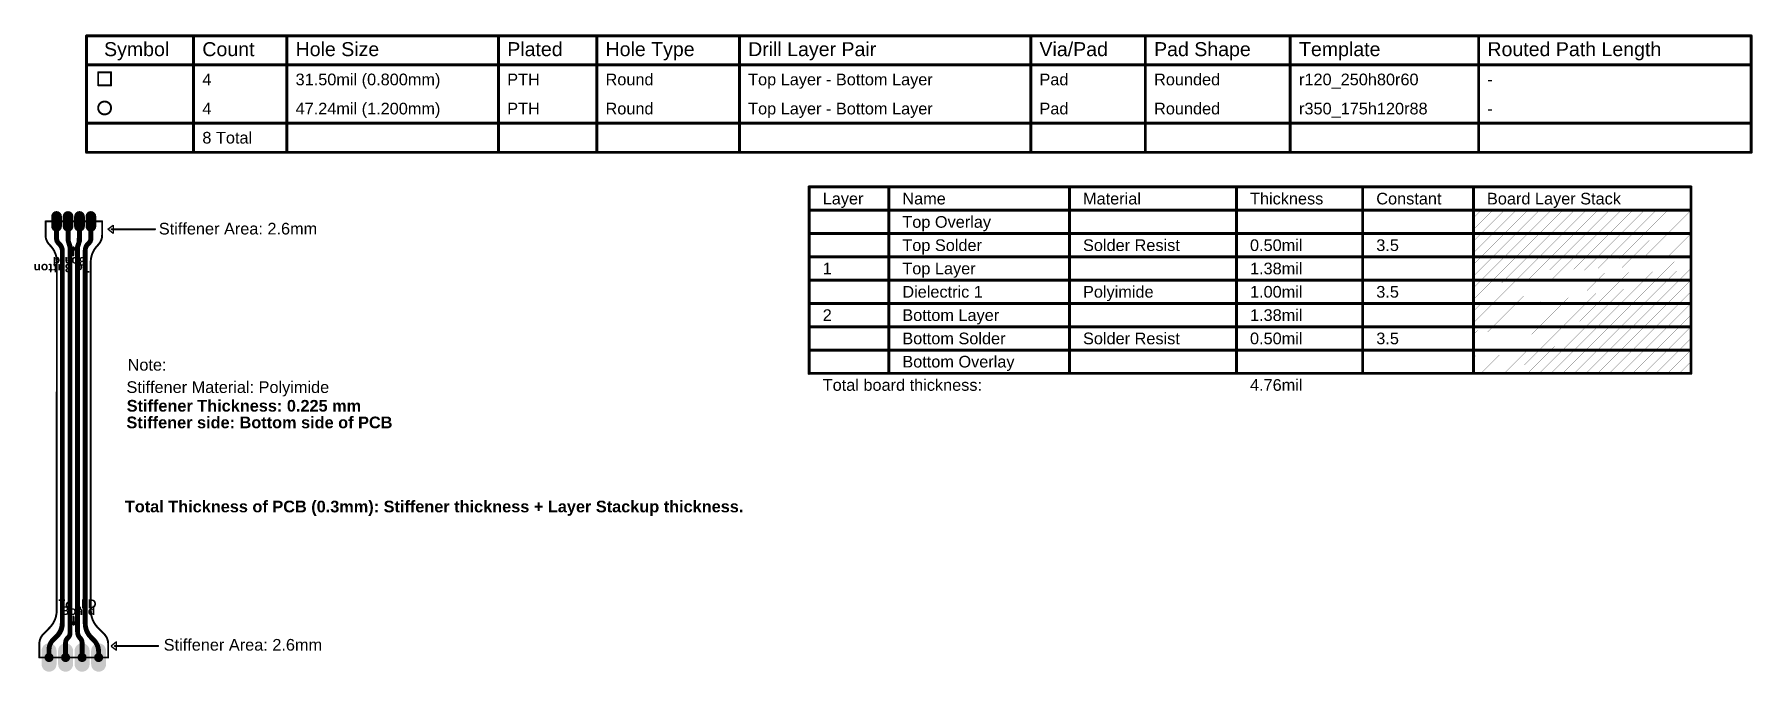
# Model space of a CAD drawing. Header units: inches. Extents: x -1 to 224, y -2 to 82.
import ezdxf

# ---------------------------------------------------------------- set-up
doc = ezdxf.new("R2010")
doc.units = ezdxf.units.IN
for name, color, linetype in [('Board Outline', 216, 'Continuous'), ('Bottom Layer', 5, 'Continuous'), ('Bottom Solder', 6, 'Continuous'), ('Drill Drawing', 1, 'Continuous'), ('Fabrication info', 76, 'Continuous'), ('Multi-Layer', 9, 'Continuous'), ('Pad Holes', 156, 'Continuous'), ('Top Layer', 1, 'Continuous'), ('Top Overlay', 2, 'Continuous'), ('Top Solder', 216, 'Continuous')]:
    doc.layers.add(name, color=color, linetype=linetype)
doc.styles.add('Arial', font='', dxfattribs={"height": 0.2})
doc.styles.add('Arial_Bold', font='', dxfattribs={"height": 0.2})
doc.styles.add('Calibri_Bold', font='', dxfattribs={"height": 0.2})
doc.styles.get('Arial').set_extended_font_data('Arial')
doc.styles.get('Arial_Bold').set_extended_font_data('Arial', bold=True)
doc.styles.get('Calibri_Bold').set_extended_font_data('Calibri', bold=True)

msp = doc.modelspace()

# ---------------------------------------------------------------- texts
at = {"layer": 'Drill Drawing', "style": 'Arial'}
for s, height, p in [('Symbol', 1.829, (8.46, 78.67)), ('Count', 1.829, (21.31, 78.67)), ('Hole Size', 1.829, (33.5, 78.67)), ('Plated', 1.829, (61.17, 78.67)), ('Hole Type', 1.829, (74.02, 78.67)), ('Drill Layer Pair', 1.8288, (92.66, 78.67)), ('Via/Pad', 1.829, (130.75, 78.67)), ('Pad Shape', 1.829, (145.73, 78.67)), ('Template', 1.829, (164.68, 78.67)), ('Routed Path Length', 1.8288, (189.31, 78.67)), ('4', 1.52, (21.31, 74.86)), ('31.50mil (0.800mm)', 1.524, (33.5, 74.86)), ('PTH', 1.524, (61.17, 74.86)), ('Round', 1.524, (74.02, 74.86)), ('Top Layer - Bottom Layer', 1.524, (92.66, 74.86)), ('Pad', 1.524, (130.75, 74.86)), ('Rounded', 1.524, (145.73, 74.86)), ('r120_250h80r60', 1.524, (164.68, 74.86)), ('-', 1.52, (189.31, 74.86)), ('4', 1.52, (21.31, 71.05)), ('47.24mil (1.200mm)', 1.524, (33.5, 71.05)), ('PTH', 1.524, (61.17, 71.05)), ('Round', 1.524, (74.02, 71.05)), ('Top Layer - Bottom Layer', 1.524, (92.66, 71.05)), ('Pad', 1.524, (130.75, 71.05)), ('Rounded', 1.524, (145.73, 71.05)), ('r350_175h120r88', 1.524, (164.68, 71.05)), ('-', 1.52, (189.31, 71.05)), ('8 Total', 1.524, (21.31, 67.24))]:
    msp.add_text(s, height=height, dxfattribs=at).set_placement(p)
at = {"layer": 'Fabrication info', "style": 'Arial'}
for s, height, p in [('Layer', 1.524, (102.41, 59.27)), ('Name', 1.524, (112.82, 59.27)), ('Material', 1.524, (136.44, 59.27)), ('Thickness', 1.524, (158.27, 59.27)), ('Constant', 1.524, (174.78, 59.27)), ('Board Layer Stack', 1.524, (189.25, 59.27)), ('Top Overlay', 1.524, (112.82, 56.22)), ('Top Solder', 1.524, (112.82, 53.18)), ('Solder Resist', 1.524, (136.44, 53.18)), ('0.50mil', 1.524, (158.27, 53.18)), ('3.5', 1.524, (174.78, 53.18)), ('1.38mil', 1.524, (158.27, 50.13)), ('1', 1.52, (102.41, 50.13)), ('Top Layer', 1.524, (112.82, 50.13)), ('Dielectric 1', 1.524, (112.82, 47.08)), ('Polyimide', 1.524, (136.44, 47.08)), ('1.00mil', 1.524, (158.27, 47.08)), ('3.5', 1.524, (174.78, 47.08)), ('2', 1.52, (102.41, 44.03)), ('Bottom Layer', 1.524, (112.82, 44.03)), ('1.38mil', 1.524, (158.27, 44.03)), ('Bottom Solder', 1.524, (112.82, 40.98)), ('Solder Resist', 1.524, (136.44, 40.98)), ('0.50mil', 1.524, (158.27, 40.98)), ('3.5', 1.524, (174.78, 40.98)), ('Bottom Overlay', 1.524, (112.82, 37.94)), ('Total board thickness:', 1.524, (102.41, 34.89)), ('4.76mil', 1.524, (158.27, 34.89))]:
    msp.add_text(s, height=height, dxfattribs=at).set_placement(p)
at = {"layer": 'Fabrication info'}
for s, style, p in [('Stiffener Area: 2.6mm', 'Arial', (15.62, 55.34)), ('Note:', 'Arial', (11.54, 37.53)), ('Stiffener Material: Polyimide', 'Arial', (11.39, 34.61)), ('Stiffener Thickness: 0.225 mm', 'Arial_Bold', (11.42, 32.17)), ('Stiffener side: Bottom side of PCB', 'Arial_Bold', (11.39, 29.99)), ('Total Thickness of PCB (0.3mm): Stiffener thickness + Layer Stackup thickness.', 'Arial_Bold', (11.18, 18.99)), ('Stiffener Area: 2.6mm', 'Arial', (16.26, 0.9))]:
    msp.add_text(s, height=1.524, rotation=360, dxfattribs=dict(at, style=style)).set_placement(p)
at = {"layer": 'Top Overlay', "style": 'Calibri_Bold'}
for s, rotation, p in [(' Board', 180, (6.53, 52.39)), ('To Button', 180, (6.53, 51.5)), ('To LED', 360, (2.51, 6.45)), (' Board', 360, (2.51, 5.56))]:
    msp.add_text(s, height=1.143, rotation=rotation, dxfattribs=at).set_placement(p)

# ---------------------------------------------------------------- blocks, each defined once
blk = doc.blocks.new('0_5___T____P___1')
at = {"layer": 'Bottom Layer'}
h = blk.add_hatch(color=5, dxfattribs=at)
edge = h.paths.add_edge_path()
edge.add_arc((0, -0.65), 0.6, 180, 360)
edge.add_line((0.6, -0.65), (0.6, 0.65))
edge.add_arc((0, 0.65), 0.6, 0, 180)
edge.add_line((-0.6, 0.65), (-0.6, -0.65))
at = {"layer": 'Bottom Solder'}
h = blk.add_hatch(color=6, dxfattribs=at)
edge = h.paths.add_edge_path()
edge.add_arc((0, -0.65), 0.702, 180, 360)
edge.add_line((0.7, -0.65), (0.7, 0.65))
edge.add_arc((0, 0.65), 0.702, 0, 180)
edge.add_line((-0.7, 0.65), (-0.7, -0.65))
at = {"layer": 'Multi-Layer'}
h = blk.add_hatch(color=9, dxfattribs=at)
edge = h.paths.add_edge_path()
edge.add_arc((0, -0.65), 0.6, 180, 360)
edge.add_line((0.6, -0.65), (0.6, 0.65))
edge.add_arc((0, 0.65), 0.6, 0, 180)
edge.add_line((-0.6, 0.65), (-0.6, -0.65))
at = {"layer": 'Pad Holes'}
h = blk.add_hatch(color=7, dxfattribs=at)
edge = h.paths.add_edge_path()
edge.add_arc((0, 0), 0.4, 0, 360)
at = {"layer": 'Top Layer'}
h = blk.add_hatch(color=1, dxfattribs=at)
edge = h.paths.add_edge_path()
edge.add_arc((0, -0.65), 0.6, 180, 360)
edge.add_line((0.6, -0.65), (0.6, 0.65))
edge.add_arc((0, 0.65), 0.6, 0, 180)
edge.add_line((-0.6, 0.65), (-0.6, -0.65))
at = {"layer": 'Top Solder'}
h = blk.add_hatch(color=216, dxfattribs=at)
edge = h.paths.add_edge_path()
edge.add_arc((0, -0.65), 0.702, 180, 360)
edge.add_line((0.7, -0.65), (0.7, 0.65))
edge.add_arc((0, 0.65), 0.702, 0, 180)
edge.add_line((-0.7, 0.65), (-0.7, -0.65))
blk = doc.blocks.new('0_5___T____P___2')
at = {"layer": 'Bottom Layer'}
h = blk.add_hatch(color=5, dxfattribs=at)
edge = h.paths.add_edge_path()
edge.add_arc((0, -0.65), 0.6, 180, 360)
edge.add_line((0.6, -0.65), (0.6, 0.65))
edge.add_arc((0, 0.65), 0.6, 0, 180)
edge.add_line((-0.6, 0.65), (-0.6, -0.65))
at = {"layer": 'Bottom Solder'}
h = blk.add_hatch(color=6, dxfattribs=at)
edge = h.paths.add_edge_path()
edge.add_arc((0, -0.65), 0.702, 180, 360)
edge.add_line((0.7, -0.65), (0.7, 0.65))
edge.add_arc((0, 0.65), 0.702, 0, 180)
edge.add_line((-0.7, 0.65), (-0.7, -0.65))
at = {"layer": 'Multi-Layer'}
h = blk.add_hatch(color=9, dxfattribs=at)
edge = h.paths.add_edge_path()
edge.add_arc((0, -0.65), 0.6, 180, 360)
edge.add_line((0.6, -0.65), (0.6, 0.65))
edge.add_arc((0, 0.65), 0.6, 0, 180)
edge.add_line((-0.6, 0.65), (-0.6, -0.65))
at = {"layer": 'Pad Holes'}
h = blk.add_hatch(color=7, dxfattribs=at)
edge = h.paths.add_edge_path()
edge.add_arc((0, 0), 0.4, 0, 360)
at = {"layer": 'Top Layer'}
h = blk.add_hatch(color=1, dxfattribs=at)
edge = h.paths.add_edge_path()
edge.add_arc((0, -0.65), 0.6, 180, 360)
edge.add_line((0.6, -0.65), (0.6, 0.65))
edge.add_arc((0, 0.65), 0.6, 0, 180)
edge.add_line((-0.6, 0.65), (-0.6, -0.65))
at = {"layer": 'Top Solder'}
h = blk.add_hatch(color=216, dxfattribs=at)
edge = h.paths.add_edge_path()
edge.add_arc((0, -0.65), 0.702, 180, 360)
edge.add_line((0.7, -0.65), (0.7, 0.65))
edge.add_arc((0, 0.65), 0.702, 0, 180)
edge.add_line((-0.7, 0.65), (-0.7, -0.65))
blk = doc.blocks.new('0_5___T____P___3')
at = {"layer": 'Bottom Layer'}
h = blk.add_hatch(color=5, dxfattribs=at)
edge = h.paths.add_edge_path()
edge.add_arc((0, -0.65), 0.6, 180, 360)
edge.add_line((0.6, -0.65), (0.6, 0.65))
edge.add_arc((0, 0.65), 0.6, 0, 180)
edge.add_line((-0.6, 0.65), (-0.6, -0.65))
at = {"layer": 'Bottom Solder'}
h = blk.add_hatch(color=6, dxfattribs=at)
edge = h.paths.add_edge_path()
edge.add_arc((0, -0.65), 0.702, 180, 360)
edge.add_line((0.7, -0.65), (0.7, 0.65))
edge.add_arc((0, 0.65), 0.702, 0, 180)
edge.add_line((-0.7, 0.65), (-0.7, -0.65))
at = {"layer": 'Multi-Layer'}
h = blk.add_hatch(color=9, dxfattribs=at)
edge = h.paths.add_edge_path()
edge.add_arc((0, -0.65), 0.6, 180, 360)
edge.add_line((0.6, -0.65), (0.6, 0.65))
edge.add_arc((0, 0.65), 0.6, 0, 180)
edge.add_line((-0.6, 0.65), (-0.6, -0.65))
at = {"layer": 'Pad Holes'}
h = blk.add_hatch(color=7, dxfattribs=at)
edge = h.paths.add_edge_path()
edge.add_arc((0, 0), 0.4, 0, 360)
at = {"layer": 'Top Layer'}
h = blk.add_hatch(color=1, dxfattribs=at)
edge = h.paths.add_edge_path()
edge.add_arc((0, -0.65), 0.6, 180, 360)
edge.add_line((0.6, -0.65), (0.6, 0.65))
edge.add_arc((0, 0.65), 0.6, 0, 180)
edge.add_line((-0.6, 0.65), (-0.6, -0.65))
at = {"layer": 'Top Solder'}
h = blk.add_hatch(color=216, dxfattribs=at)
edge = h.paths.add_edge_path()
edge.add_arc((0, -0.65), 0.702, 180, 360)
edge.add_line((0.7, -0.65), (0.7, 0.65))
edge.add_arc((0, 0.65), 0.702, 0, 180)
edge.add_line((-0.7, 0.65), (-0.7, -0.65))
blk = doc.blocks.new('0_5___T____P___4')
at = {"layer": 'Bottom Layer'}
h = blk.add_hatch(color=5, dxfattribs=at)
edge = h.paths.add_edge_path()
edge.add_arc((0, -0.65), 0.6, 180, 360)
edge.add_line((0.6, -0.65), (0.6, 0.65))
edge.add_arc((0, 0.65), 0.6, 0, 180)
edge.add_line((-0.6, 0.65), (-0.6, -0.65))
at = {"layer": 'Bottom Solder'}
h = blk.add_hatch(color=6, dxfattribs=at)
edge = h.paths.add_edge_path()
edge.add_arc((0, -0.65), 0.702, 180, 360)
edge.add_line((0.7, -0.65), (0.7, 0.65))
edge.add_arc((0, 0.65), 0.702, 0, 180)
edge.add_line((-0.7, 0.65), (-0.7, -0.65))
at = {"layer": 'Multi-Layer'}
h = blk.add_hatch(color=9, dxfattribs=at)
edge = h.paths.add_edge_path()
edge.add_arc((0, -0.65), 0.6, 180, 360)
edge.add_line((0.6, -0.65), (0.6, 0.65))
edge.add_arc((0, 0.65), 0.6, 0, 180)
edge.add_line((-0.6, 0.65), (-0.6, -0.65))
at = {"layer": 'Pad Holes'}
h = blk.add_hatch(color=7, dxfattribs=at)
edge = h.paths.add_edge_path()
edge.add_arc((0, 0), 0.4, 0, 360)
at = {"layer": 'Top Layer'}
h = blk.add_hatch(color=1, dxfattribs=at)
edge = h.paths.add_edge_path()
edge.add_arc((0, -0.65), 0.6, 180, 360)
edge.add_line((0.6, -0.65), (0.6, 0.65))
edge.add_arc((0, 0.65), 0.6, 0, 180)
edge.add_line((-0.6, 0.65), (-0.6, -0.65))
at = {"layer": 'Top Solder'}
h = blk.add_hatch(color=216, dxfattribs=at)
edge = h.paths.add_edge_path()
edge.add_arc((0, -0.65), 0.702, 180, 360)
edge.add_line((0.7, -0.65), (0.7, 0.65))
edge.add_arc((0, 0.65), 0.702, 0, 180)
edge.add_line((-0.7, 0.65), (-0.7, -0.65))
blk = doc.blocks.new('0_5___T____P___5')
at = {"layer": 'Bottom Layer'}
h = blk.add_hatch(color=5, dxfattribs=at)
edge = h.paths.add_edge_path()
edge.add_arc((-0.88, 0), 0.875, 90, 270)
edge.add_line((-0.88, -0.87), (0.88, -0.87))
edge.add_arc((0.88, 0), 0.875, 270, 450)
edge.add_line((0.88, 0.87), (-0.88, 0.87))
at = {"layer": 'Bottom Solder'}
h = blk.add_hatch(color=6, dxfattribs=at)
edge = h.paths.add_edge_path()
edge.add_arc((-0.88, 0), 0.977, 90, 270)
edge.add_line((-0.88, -0.98), (0.88, -0.98))
edge.add_arc((0.88, 0), 0.977, 270, 450)
edge.add_line((0.88, 0.98), (-0.88, 0.98))
at = {"layer": 'Multi-Layer'}
h = blk.add_hatch(color=9, dxfattribs=at)
edge = h.paths.add_edge_path()
edge.add_arc((-0.88, 0), 0.875, 90, 270)
edge.add_line((-0.88, -0.87), (0.88, -0.87))
edge.add_arc((0.88, 0), 0.875, 270, 450)
edge.add_line((0.88, 0.87), (-0.88, 0.87))
at = {"layer": 'Pad Holes'}
h = blk.add_hatch(color=7, dxfattribs=at)
edge = h.paths.add_edge_path()
edge.add_arc((0, 0), 0.6, 0, 360)
at = {"layer": 'Top Layer'}
h = blk.add_hatch(color=1, dxfattribs=at)
edge = h.paths.add_edge_path()
edge.add_arc((-0.88, 0), 0.875, 90, 270)
edge.add_line((-0.88, -0.87), (0.88, -0.87))
edge.add_arc((0.88, 0), 0.875, 270, 450)
edge.add_line((0.88, 0.87), (-0.88, 0.87))
at = {"layer": 'Top Solder'}
h = blk.add_hatch(color=216, dxfattribs=at)
edge = h.paths.add_edge_path()
edge.add_arc((-0.88, 0), 0.977, 90, 270)
edge.add_line((-0.88, -0.98), (0.88, -0.98))
edge.add_arc((0.88, 0), 0.977, 270, 450)
edge.add_line((0.88, 0.98), (-0.88, 0.98))
blk = doc.blocks.new('0_5___T____P___6')
at = {"layer": 'Bottom Layer'}
h = blk.add_hatch(color=5, dxfattribs=at)
edge = h.paths.add_edge_path()
edge.add_arc((-0.88, 0), 0.875, 90, 270)
edge.add_line((-0.88, -0.87), (0.88, -0.87))
edge.add_arc((0.88, 0), 0.875, 270, 450)
edge.add_line((0.88, 0.87), (-0.88, 0.87))
at = {"layer": 'Bottom Solder'}
h = blk.add_hatch(color=6, dxfattribs=at)
edge = h.paths.add_edge_path()
edge.add_arc((-0.88, 0), 0.977, 90, 270)
edge.add_line((-0.88, -0.98), (0.88, -0.98))
edge.add_arc((0.88, 0), 0.977, 270, 450)
edge.add_line((0.88, 0.98), (-0.88, 0.98))
at = {"layer": 'Multi-Layer'}
h = blk.add_hatch(color=9, dxfattribs=at)
edge = h.paths.add_edge_path()
edge.add_arc((-0.88, 0), 0.875, 90, 270)
edge.add_line((-0.88, -0.87), (0.88, -0.87))
edge.add_arc((0.88, 0), 0.875, 270, 450)
edge.add_line((0.88, 0.87), (-0.88, 0.87))
at = {"layer": 'Pad Holes'}
h = blk.add_hatch(color=7, dxfattribs=at)
edge = h.paths.add_edge_path()
edge.add_arc((0, 0), 0.6, 0, 360)
at = {"layer": 'Top Layer'}
h = blk.add_hatch(color=1, dxfattribs=at)
edge = h.paths.add_edge_path()
edge.add_arc((-0.88, 0), 0.875, 90, 270)
edge.add_line((-0.88, -0.87), (0.88, -0.87))
edge.add_arc((0.88, 0), 0.875, 270, 450)
edge.add_line((0.88, 0.87), (-0.88, 0.87))
at = {"layer": 'Top Solder'}
h = blk.add_hatch(color=216, dxfattribs=at)
edge = h.paths.add_edge_path()
edge.add_arc((-0.88, 0), 0.977, 90, 270)
edge.add_line((-0.88, -0.98), (0.88, -0.98))
edge.add_arc((0.88, 0), 0.977, 270, 450)
edge.add_line((0.88, 0.98), (-0.88, 0.98))
blk = doc.blocks.new('0_5___T____P___7')
at = {"layer": 'Bottom Layer'}
h = blk.add_hatch(color=5, dxfattribs=at)
edge = h.paths.add_edge_path()
edge.add_arc((-0.88, 0), 0.875, 90, 270)
edge.add_line((-0.88, -0.87), (0.88, -0.87))
edge.add_arc((0.88, 0), 0.875, 270, 450)
edge.add_line((0.88, 0.87), (-0.88, 0.87))
at = {"layer": 'Bottom Solder'}
h = blk.add_hatch(color=6, dxfattribs=at)
edge = h.paths.add_edge_path()
edge.add_arc((-0.88, 0), 0.977, 90, 270)
edge.add_line((-0.88, -0.98), (0.88, -0.98))
edge.add_arc((0.88, 0), 0.977, 270, 450)
edge.add_line((0.88, 0.98), (-0.88, 0.98))
at = {"layer": 'Multi-Layer'}
h = blk.add_hatch(color=9, dxfattribs=at)
edge = h.paths.add_edge_path()
edge.add_arc((-0.88, 0), 0.875, 90, 270)
edge.add_line((-0.88, -0.87), (0.88, -0.87))
edge.add_arc((0.88, 0), 0.875, 270, 450)
edge.add_line((0.88, 0.87), (-0.88, 0.87))
at = {"layer": 'Pad Holes'}
h = blk.add_hatch(color=7, dxfattribs=at)
edge = h.paths.add_edge_path()
edge.add_arc((0, 0), 0.6, 0, 360)
at = {"layer": 'Top Layer'}
h = blk.add_hatch(color=1, dxfattribs=at)
edge = h.paths.add_edge_path()
edge.add_arc((-0.88, 0), 0.875, 90, 270)
edge.add_line((-0.88, -0.87), (0.88, -0.87))
edge.add_arc((0.88, 0), 0.875, 270, 450)
edge.add_line((0.88, 0.87), (-0.88, 0.87))
at = {"layer": 'Top Solder'}
h = blk.add_hatch(color=216, dxfattribs=at)
edge = h.paths.add_edge_path()
edge.add_arc((-0.88, 0), 0.977, 90, 270)
edge.add_line((-0.88, -0.98), (0.88, -0.98))
edge.add_arc((0.88, 0), 0.977, 270, 450)
edge.add_line((0.88, 0.98), (-0.88, 0.98))
blk = doc.blocks.new('0_5___T____P___8')
at = {"layer": 'Bottom Layer'}
h = blk.add_hatch(color=5, dxfattribs=at)
edge = h.paths.add_edge_path()
edge.add_arc((-0.88, 0), 0.875, 90, 270)
edge.add_line((-0.88, -0.87), (0.88, -0.87))
edge.add_arc((0.88, 0), 0.875, 270, 450)
edge.add_line((0.88, 0.87), (-0.88, 0.87))
at = {"layer": 'Bottom Solder'}
h = blk.add_hatch(color=6, dxfattribs=at)
edge = h.paths.add_edge_path()
edge.add_arc((-0.88, 0), 0.977, 90, 270)
edge.add_line((-0.88, -0.98), (0.88, -0.98))
edge.add_arc((0.88, 0), 0.977, 270, 450)
edge.add_line((0.88, 0.98), (-0.88, 0.98))
at = {"layer": 'Multi-Layer'}
h = blk.add_hatch(color=9, dxfattribs=at)
edge = h.paths.add_edge_path()
edge.add_arc((-0.88, 0), 0.875, 90, 270)
edge.add_line((-0.88, -0.87), (0.88, -0.87))
edge.add_arc((0.88, 0), 0.875, 270, 450)
edge.add_line((0.88, 0.87), (-0.88, 0.87))
at = {"layer": 'Pad Holes'}
h = blk.add_hatch(color=7, dxfattribs=at)
edge = h.paths.add_edge_path()
edge.add_arc((0, 0), 0.6, 0, 360)
at = {"layer": 'Top Layer'}
h = blk.add_hatch(color=1, dxfattribs=at)
edge = h.paths.add_edge_path()
edge.add_arc((-0.88, 0), 0.875, 90, 270)
edge.add_line((-0.88, -0.87), (0.88, -0.87))
edge.add_arc((0.88, 0), 0.875, 270, 450)
edge.add_line((0.88, 0.87), (-0.88, 0.87))
at = {"layer": 'Top Solder'}
h = blk.add_hatch(color=216, dxfattribs=at)
edge = h.paths.add_edge_path()
edge.add_arc((-0.88, 0), 0.977, 90, 270)
edge.add_line((-0.88, -0.98), (0.88, -0.98))
edge.add_arc((0.88, 0), 0.977, 270, 450)
edge.add_line((0.88, 0.98), (-0.88, 0.98))

# ---------------------------------------------------------------- linework, layer by layer
at = {"layer": 'Board Outline', "const_width": 0.254}
for points in [[(0.81, 55.27), (0.81, 57.05)], [(0.81, 57.05), (8.21, 57.05)], [(8.21, 55.27), (8.21, 57.05)], [(1.35, 53.97), (1.39, 53.93)], [(7.62, 53.91), (7.67, 53.97)], [(2.29, 50.88), (2.29, 51.76)], [(6.72, 51.01), (6.72, 51.74)], [(2.27, 6.17), (2.29, 50.88)], [(6.72, 6.17), (6.72, 51.01)], [(0.54, 3.08), (1.33, 3.88)], [(7.67, 3.88), (8.46, 3.08)], [(0, 0), (0, 1.78)], [(0, 0), (9, 0)], [(9, 0), (9, 1.78)]]:
    msp.add_lwpolyline(points, dxfattribs=at)
at = {"layer": 'Board Outline', "const_width": 0.127}
for points in [[(0.75, 57.05, 1), (0.88, 57.05, 1)], [(0.75, 57.05, 1), (0.88, 57.05, 1)], [(8.15, 57.05, 1), (8.28, 57.05, 1)], [(8.15, 57.05, 1), (8.28, 57.05, 1)], [(0.75, 55.27, 1), (0.88, 55.27, 1)], [(0.75, 55.27, 1), (0.88, 55.27, 1)], [(1.29, 53.97, 1), (1.42, 53.97, 1)], [(1.29, 53.97, 1), (1.42, 53.97, 1)], [(1.33, 53.93, 1), (1.45, 53.93, 1)], [(1.33, 53.93, 1), (1.45, 53.93, 1)], [(7.56, 53.91, 1), (7.68, 53.91, 1)], [(7.56, 53.91, 1), (7.68, 53.91, 1)], [(7.61, 53.97, 1), (7.74, 53.97, 1)], [(7.61, 53.97, 1), (7.74, 53.97, 1)], [(8.15, 55.27, 1), (8.28, 55.27, 1)], [(8.15, 55.27, 1), (8.28, 55.27, 1)], [(2.22, 51.76, 1), (2.35, 51.76, 1)], [(2.22, 51.76, 1), (2.35, 51.76, 1)], [(6.66, 51.74, 1), (6.79, 51.74, 1)], [(6.66, 51.74, 1), (6.79, 51.74, 1)], [(2.22, 50.88, 1), (2.35, 50.88, 1)], [(2.22, 50.88, 1), (2.35, 50.88, 1)], [(6.66, 51.01, 1), (6.79, 51.01, 1)], [(6.66, 51.01, 1), (6.79, 51.01, 1)], [(6.66, 51.01, 1), (6.79, 51.01, 1)], [(6.66, 51.01, 1), (6.79, 51.01, 1)], [(2.21, 6.17, 1), (2.34, 6.17, 1)], [(2.21, 6.17, 1), (2.34, 6.17, 1)], [(6.66, 6.17, 1), (6.79, 6.17, 1)], [(6.66, 6.17, 1), (6.79, 6.17, 1)], [(0.48, 3.08, 1), (0.6, 3.08, 1)], [(0.48, 3.08, 1), (0.6, 3.08, 1)], [(1.26, 3.88, 1), (1.39, 3.88, 1)], [(1.26, 3.88, 1), (1.39, 3.88, 1)], [(7.61, 3.88, 1), (7.74, 3.88, 1)], [(7.61, 3.88, 1), (7.74, 3.88, 1)], [(8.4, 3.08, 1), (8.52, 3.08, 1)], [(8.4, 3.08, 1), (8.52, 3.08, 1)], [(-0.06, 1.78, 1), (0.06, 1.78, 1)], [(-0.06, 1.78, 1), (0.06, 1.78, 1)], [(-0.06, 0, 1), (0.06, 0, 1)], [(-0.06, 0, 1), (0.06, 0, 1)], [(8.94, 1.78, 1), (9.06, 1.78, 1)], [(8.94, 1.78, 1), (9.06, 1.78, 1)], [(8.94, 0, 1), (9.06, 0, 1)], [(8.94, 0, 1), (9.06, 0, 1)]]:
    msp.add_lwpolyline(points, format="xyb", close=True, dxfattribs=at)
at = {"layer": 'Board Outline', "const_width": 0.254}
for points in [[(1.35, 53.97, -0.198912), (0.81, 55.27)], [(1.39, 53.93, -0.198912), (2.29, 51.76)], [(6.72, 51.74, -0.198912), (7.62, 53.91)], [(8.21, 55.27, -0.198912), (7.67, 53.97)], [(6.72, 51.01, -1.496606), (6.72, 51.01)], [(2.27, 6.17, -0.198912), (1.33, 3.88)], [(7.67, 3.88, -0.198912), (6.73, 6.17)], [(0, 1.78, -0.198912), (0.54, 3.08)], [(8.46, 3.08, -0.198912), (9, 1.78)]]:
    msp.add_lwpolyline(points, format="xyb", dxfattribs=at)
at = {"layer": 'Bottom Layer', "const_width": 0.635}
for points in [[(2.25, 54.74), (2.25, 57.05)], [(3.75, 56.4), (3.75, 57.05)], [(3.75, 56.4), (3.79, 54.54)], [(5.21, 54.44), (5.25, 56.4)], [(5.25, 56.4), (5.25, 57.05)], [(6.74, 54.79), (6.74, 57.05)], [(2.45, 54.27), (2.65, 54.06)], [(3.81, 54.38), (3.81, 54.38)], [(3.81, 54.38), (4, 53.71)], [(4, 3.14), (4, 53.71)], [(5, 53.69), (5.18, 54.27)], [(5, 53.32), (5, 53.69)], [(6.34, 54.08), (6.53, 54.27)], [(6.34, 54.08), (6.34, 54.08)], [(3, 4.41), (3, 53.21)], [(5, 4.87), (5, 53.32)], [(5, 53.32), (5, 53.32)], [(6, 4.45), (6, 53.27)], [(5, 3.33), (5, 4.87)], [(1.78, 2.29), (2.37, 2.87)], [(3.69, 2.54), (3.81, 2.66)], [(6.75, 2.65), (7.11, 2.29)], [(3.43, 0), (3.43, 1.92)], [(5.59, 0), (5.59, 1.92)]]:
    msp.add_lwpolyline(points, dxfattribs=at)
at = {"layer": 'Bottom Layer', "const_width": 0.318}
for points in [[(2.1, 57.05, 1), (2.41, 57.05, 1)], [(3.59, 57.05, 1), (3.91, 57.05, 1)], [(3.59, 56.4, 1), (3.91, 56.4, 1)], [(3.59, 56.4, 1), (3.91, 56.4, 1)], [(5.09, 57.05, 1), (5.4, 57.05, 1)], [(5.09, 56.4, 1), (5.4, 56.4, 1)], [(5.09, 56.4, 1), (5.4, 56.4, 1)], [(6.59, 57.05, 1), (6.9, 57.05, 1)], [(2.1, 54.74, 1), (2.41, 54.74, 1)], [(2.1, 54.74, 1), (2.41, 54.74, 1)], [(2.29, 54.27, 1), (2.61, 54.27, 1)], [(2.29, 54.27, 1), (2.61, 54.27, 1)], [(2.49, 54.06, 1), (2.81, 54.06, 1)], [(2.49, 54.06, 1), (2.81, 54.06, 1)], [(3.63, 54.54, 1), (3.95, 54.54, 1)], [(3.63, 54.54, 1), (3.95, 54.54, 1)], [(3.65, 54.38, 1), (3.97, 54.38, 1)], [(3.65, 54.38, 1), (3.97, 54.38, 1)], [(3.65, 54.38, 1), (3.97, 54.38, 1)], [(3.65, 54.38, 1), (3.97, 54.38, 1)], [(3.85, 53.71, 1), (4.16, 53.71, 1)], [(3.85, 53.71, 1), (4.16, 53.71, 1)], [(4.85, 53.69, 1), (5.16, 53.69, 1)], [(4.85, 53.69, 1), (5.16, 53.69, 1)], [(5.02, 54.27, 1), (5.34, 54.27, 1)], [(5.02, 54.27, 1), (5.34, 54.27, 1)], [(5.05, 54.44, 1), (5.37, 54.44, 1)], [(5.05, 54.44, 1), (5.37, 54.44, 1)], [(6.18, 54.08, 1), (6.5, 54.08, 1)], [(6.18, 54.08, 1), (6.5, 54.08, 1)], [(6.18, 54.08, 1), (6.5, 54.08, 1)], [(6.18, 54.08, 1), (6.5, 54.08, 1)], [(6.18, 54.08, 1), (6.5, 54.08, 1)], [(6.18, 54.08, 1), (6.5, 54.08, 1)], [(6.37, 54.27, 1), (6.69, 54.27, 1)], [(6.37, 54.27, 1), (6.69, 54.27, 1)], [(6.59, 54.79, 1), (6.9, 54.79, 1)], [(6.59, 54.79, 1), (6.9, 54.79, 1)], [(2.85, 53.21, 1), (3.16, 53.21, 1)], [(2.85, 53.21, 1), (3.16, 53.21, 1)], [(4.85, 53.32, 1), (5.16, 53.32, 1)], [(4.85, 53.32, 1), (5.16, 53.32, 1)], [(4.85, 53.32, 1), (5.16, 53.32, 1)], [(4.85, 53.32, 1), (5.16, 53.32, 1)], [(5.85, 53.27, 1), (6.16, 53.27, 1)], [(5.85, 53.27, 1), (6.16, 53.27, 1)], [(2.85, 4.41, 1), (3.16, 4.41, 1)], [(2.85, 4.41, 1), (3.16, 4.41, 1)], [(4.85, 4.87, 1), (5.16, 4.87, 1)], [(4.85, 4.87, 1), (5.16, 4.87, 1)], [(5.85, 4.45, 1), (6.16, 4.45, 1)], [(5.85, 4.45, 1), (6.16, 4.45, 1)], [(1.62, 2.29, 1), (1.94, 2.29, 1)], [(1.62, 2.29, 1), (1.94, 2.29, 1)], [(2.21, 2.87, 1), (2.53, 2.87, 1)], [(2.21, 2.87, 1), (2.53, 2.87, 1)], [(3.53, 2.54, 1), (3.85, 2.54, 1)], [(3.53, 2.54, 1), (3.85, 2.54, 1)], [(3.65, 2.66, 1), (3.96, 2.66, 1)], [(3.65, 2.66, 1), (3.96, 2.66, 1)], [(3.85, 3.14, 1), (4.16, 3.14, 1)], [(3.85, 3.14, 1), (4.16, 3.14, 1)], [(4.85, 3.33, 1), (5.16, 3.33, 1)], [(4.85, 3.33, 1), (5.16, 3.33, 1)], [(5.18, 2.54, 1), (5.49, 2.54, 1)], [(5.18, 2.54, 1), (5.49, 2.54, 1)], [(6.59, 2.65, 1), (6.91, 2.65, 1)], [(6.59, 2.65, 1), (6.91, 2.65, 1)], [(6.95, 2.29, 1), (7.27, 2.29, 1)], [(6.95, 2.29, 1), (7.27, 2.29, 1)], [(1.11, 1.06, 1), (1.43, 1.06, 1)], [(3.27, 1.92, 1), (3.59, 1.92, 1)], [(3.27, 1.92, 1), (3.59, 1.92, 1)], [(3.27, 0, 1), (3.59, 0, 1)], [(5.43, 1.92, 1), (5.75, 1.92, 1)], [(5.43, 1.92, 1), (5.75, 1.92, 1)], [(5.43, 0, 1), (5.75, 0, 1)], [(7.59, 0.74, 1), (7.91, 0.74, 1)]]:
    msp.add_lwpolyline(points, format="xyb", close=True, dxfattribs=at)
at = {"layer": 'Bottom Layer', "const_width": 0.635}
for points in [[(2.45, 54.27, -0.198912), (2.25, 54.74)], [(2.65, 54.06, -0.198874), (3, 53.21)], [(3.81, 54.38, -0.065573), (3.79, 54.54)], [(5.21, 54.44, -0.069265), (5.18, 54.27)], [(6, 53.27, -0.198838), (6.34, 54.08)], [(6.34, 54.08, -0.000072), (6.34, 54.08)], [(6.74, 54.79, -0.198912), (6.53, 54.27)], [(3, 4.41, -0.199026), (2.37, 2.87)], [(6.75, 2.65, -0.198912), (6, 4.45)], [(1.27, 1.06, -0.198912), (1.78, 2.29)], [(3.43, 1.92, -0.198912), (3.69, 2.54)], [(4, 3.14, -0.198912), (3.81, 2.66)], [(5.33, 2.54, -0.198912), (5, 3.33)], [(5.33, 2.54, -0.198912), (5.59, 1.92)], [(7.11, 2.29, -0.198912), (7.75, 0.74)]]:
    msp.add_lwpolyline(points, format="xyb", dxfattribs=at)
at = {"layer": 'Drill Drawing'}
for points, const_width in [([(6.17, 81.33), (223.79, 81.33)], 0.381), ([(6.17, 66.09), (6.17, 81.33)], 0.381), ([(20.16, 66.09), (20.16, 81.33)], 0.381), ([(32.35, 66.09), (32.35, 81.33)], 0.381), ([(60.03, 66.09), (60.03, 81.33)], 0.381), ([(72.88, 66.09), (72.88, 81.33)], 0.381), ([(91.52, 66.09), (91.52, 81.33)], 0.381), ([(129.61, 66.09), (129.61, 81.33)], 0.381), ([(144.59, 66.09), (144.59, 81.33)], 0.381), ([(163.53, 66.09), (163.53, 81.33)], 0.381), ([(188.16, 66.09), (188.16, 81.33)], 0.381), ([(223.79, 66.09), (223.79, 81.33)], 0.381), ([(6.17, 77.52), (223.79, 77.52)], 0.381), ([(7.69, 76.55), (9.38, 76.55)], 0.254), ([(7.69, 74.86), (7.69, 76.55)], 0.254), ([(9.38, 74.86), (9.38, 76.55)], 0.254), ([(7.69, 74.86), (9.38, 74.86)], 0.254), ([(6.17, 69.9), (223.79, 69.9)], 0.381), ([(6.17, 66.09), (223.79, 66.09)], 0.381), ([(2, 57.3), (2.51, 57.3)], 0.0508), ([(2, 56.79), (2, 57.3)], 0.0508), ([(2, 56.79), (2.51, 56.79)], 0.0508), ([(2.51, 56.79), (2.51, 57.3)], 0.0508), ([(3.5, 57.3), (4.01, 57.3)], 0.0508), ([(3.5, 56.79), (3.5, 57.3)], 0.0508), ([(3.5, 56.79), (4.01, 56.79)], 0.0508), ([(4.01, 56.79), (4.01, 57.3)], 0.0508), ([(4.99, 57.3), (5.5, 57.3)], 0.0508), ([(4.99, 56.79), (4.99, 57.3)], 0.0508), ([(4.99, 56.79), (5.5, 56.79)], 0.0508), ([(5.5, 56.79), (5.5, 57.3)], 0.0508), ([(6.49, 57.3), (7, 57.3)], 0.0508), ([(6.49, 56.79), (6.49, 57.3)], 0.0508), ([(6.49, 56.79), (7, 56.79)], 0.0508), ([(7, 56.79), (7, 57.3)], 0.0508)]:
    msp.add_lwpolyline(points, dxfattribs=dict(at, const_width=const_width))
for points, const_width in [([(6.08, 81.33, 1), (6.27, 81.33, 1)], 0.191), ([(6.08, 81.33, 1), (6.27, 81.33, 1)], 0.191), ([(20.07, 81.33, 1), (20.26, 81.33, 1)], 0.191), ([(32.26, 81.33, 1), (32.45, 81.33, 1)], 0.191), ([(59.94, 81.33, 1), (60.13, 81.33, 1)], 0.191), ([(72.78, 81.33, 1), (72.98, 81.33, 1)], 0.191), ([(91.42, 81.33, 1), (91.61, 81.33, 1)], 0.191), ([(129.51, 81.33, 1), (129.7, 81.33, 1)], 0.191), ([(144.49, 81.33, 1), (144.68, 81.33, 1)], 0.191), ([(163.44, 81.33, 1), (163.63, 81.33, 1)], 0.191), ([(188.07, 81.33, 1), (188.26, 81.33, 1)], 0.191), ([(223.69, 81.33, 1), (223.88, 81.33, 1)], 0.191), ([(223.69, 81.33, 1), (223.88, 81.33, 1)], 0.191), ([(6.08, 77.52, 1), (6.27, 77.52, 1)], 0.191), ([(7.63, 76.55, 1), (7.75, 76.55, 1)], 0.127), ([(7.63, 76.55, 1), (7.75, 76.55, 1)], 0.127), ([(9.32, 76.55, 1), (9.45, 76.55, 1)], 0.127), ([(9.32, 76.55, 1), (9.45, 76.55, 1)], 0.127), ([(223.69, 77.52, 1), (223.88, 77.52, 1)], 0.191), ([(7.63, 74.86, 1), (7.75, 74.86, 1)], 0.127), ([(7.63, 74.86, 1), (7.75, 74.86, 1)], 0.127), ([(9.32, 74.86, 1), (9.45, 74.86, 1)], 0.127), ([(9.32, 74.86, 1), (9.45, 74.86, 1)], 0.127), ([(9.38, 71.89, 1), (7.69, 71.89, 1)], 0.254), ([(7.63, 71.89, 1), (7.75, 71.89, 1)], 0.127), ([(9.32, 71.89, 1), (9.45, 71.89, 1)], 0.127), ([(6.08, 69.9, 1), (6.27, 69.9, 1)], 0.191), ([(223.69, 69.9, 1), (223.88, 69.9, 1)], 0.191), ([(6.08, 66.09, 1), (6.27, 66.09, 1)], 0.191), ([(6.08, 66.09, 1), (6.27, 66.09, 1)], 0.191), ([(20.07, 66.09, 1), (20.26, 66.09, 1)], 0.191), ([(32.26, 66.09, 1), (32.45, 66.09, 1)], 0.191), ([(59.94, 66.09, 1), (60.13, 66.09, 1)], 0.191), ([(72.78, 66.09, 1), (72.98, 66.09, 1)], 0.191), ([(91.42, 66.09, 1), (91.61, 66.09, 1)], 0.191), ([(129.51, 66.09, 1), (129.7, 66.09, 1)], 0.191), ([(144.49, 66.09, 1), (144.68, 66.09, 1)], 0.191), ([(163.44, 66.09, 1), (163.63, 66.09, 1)], 0.191), ([(188.07, 66.09, 1), (188.26, 66.09, 1)], 0.191), ([(223.69, 66.09, 1), (223.88, 66.09, 1)], 0.191), ([(223.69, 66.09, 1), (223.88, 66.09, 1)], 0.191), ([(1.99, 57.3, 1), (2.01, 57.3, 1)], 0.0254), ([(1.99, 57.3, 1), (2.01, 57.3, 1)], 0.0254), ([(1.99, 56.79, 1), (2.01, 56.79, 1)], 0.0254), ([(1.99, 56.79, 1), (2.01, 56.79, 1)], 0.0254), ([(2.5, 57.3, 1), (2.52, 57.3, 1)], 0.0254), ([(2.5, 57.3, 1), (2.52, 57.3, 1)], 0.0254), ([(2.5, 56.79, 1), (2.52, 56.79, 1)], 0.0254), ([(2.5, 56.79, 1), (2.52, 56.79, 1)], 0.0254), ([(3.49, 57.3, 1), (3.51, 57.3, 1)], 0.0254), ([(3.49, 57.3, 1), (3.51, 57.3, 1)], 0.0254), ([(3.49, 56.79, 1), (3.51, 56.79, 1)], 0.0254), ([(3.49, 56.79, 1), (3.51, 56.79, 1)], 0.0254), ([(3.99, 57.3, 1), (4.02, 57.3, 1)], 0.0254), ([(3.99, 57.3, 1), (4.02, 57.3, 1)], 0.0254), ([(3.99, 56.79, 1), (4.02, 56.79, 1)], 0.0254), ([(3.99, 56.79, 1), (4.02, 56.79, 1)], 0.0254), ([(4.98, 57.3, 1), (5, 57.3, 1)], 0.0254), ([(4.98, 57.3, 1), (5, 57.3, 1)], 0.0254), ([(4.98, 56.79, 1), (5, 56.79, 1)], 0.0254), ([(4.98, 56.79, 1), (5, 56.79, 1)], 0.0254), ([(5.49, 57.3, 1), (5.51, 57.3, 1)], 0.0254), ([(5.49, 57.3, 1), (5.51, 57.3, 1)], 0.0254), ([(5.49, 56.79, 1), (5.51, 56.79, 1)], 0.0254), ([(5.49, 56.79, 1), (5.51, 56.79, 1)], 0.0254), ([(6.48, 57.3, 1), (6.5, 57.3, 1)], 0.0254), ([(6.48, 57.3, 1), (6.5, 57.3, 1)], 0.0254), ([(6.48, 56.79, 1), (6.5, 56.79, 1)], 0.0254), ([(6.48, 56.79, 1), (6.5, 56.79, 1)], 0.0254), ([(6.99, 57.3, 1), (7.01, 57.3, 1)], 0.0254), ([(6.99, 57.3, 1), (7.01, 57.3, 1)], 0.0254), ([(6.99, 56.79, 1), (7.01, 56.79, 1)], 0.0254), ([(6.99, 56.79, 1), (7.01, 56.79, 1)], 0.0254), ([(1.52, 0, 1), (1.02, 0, 1)], 0.0508), ([(1, 0, 1), (1.03, 0, 1)], 0.0254), ([(1.51, 0, 1), (1.54, 0, 1)], 0.0254), ([(3.68, 0, 1), (3.18, 0, 1)], 0.0508), ([(3.16, 0, 1), (3.19, 0, 1)], 0.0254), ([(3.67, 0, 1), (3.7, 0, 1)], 0.0254), ([(5.84, 0, 1), (5.34, 0, 1)], 0.0508), ([(5.32, 0, 1), (5.35, 0, 1)], 0.0254), ([(5.83, 0, 1), (5.86, 0, 1)], 0.0254), ([(8, 0, 1), (7.5, 0, 1)], 0.0508), ([(7.48, 0, 1), (7.51, 0, 1)], 0.0254), ([(7.99, 0, 1), (8.02, 0, 1)], 0.0254)]:
    msp.add_lwpolyline(points, format="xyb", close=True, dxfattribs=dict(at, const_width=const_width))
at = {"layer": 'Fabrication info'}
for p, q in [((8.96, 56.04), (9.64, 56.58)), ((9.64, 56.58), (9.64, 55.64)), ((9.64, 55.49), (8.96, 56.04)), ((9.64, 55.64), (9.64, 55.49)), ((10.07, 2.05), (9.38, 1.49)), ((9.38, 1.49), (10.07, 0.95)), ((10.07, 1.89), (10.07, 2.05)), ((10.07, 0.95), (10.07, 1.89))]:
    msp.add_line(p, q, dxfattribs=at)
for points, const_width in [([(100.63, 61.56), (215.92, 61.56)], 0.381), ([(100.63, 37.17), (100.63, 61.56)], 0.381), ([(111.04, 37.17), (111.04, 61.56)], 0.381), ([(134.66, 37.17), (134.66, 61.56)], 0.381), ([(156.5, 37.17), (156.5, 61.56)], 0.381), ([(173, 37.17), (173, 61.56)], 0.381), ([(187.48, 37.17), (187.48, 61.56)], 0.381), ([(215.92, 37.17), (215.92, 61.56)], 0.381), ([(100.63, 58.51), (215.92, 58.51)], 0.381), ([(187.48, 55.98), (190.01, 58.51)], 0.0254), ([(187.48, 57.5), (188.48, 58.51)], 0.0254), ([(188.48, 55.46), (191.53, 58.51)], 0.0254), ([(190.01, 55.46), (193.06, 58.51)], 0.0254), ([(191.53, 55.46), (194.58, 58.51)], 0.0254), ([(193.06, 55.46), (196.1, 58.51)], 0.0254), ([(194.58, 55.46), (197.63, 58.51)], 0.0254), ([(196.1, 55.46), (199.15, 58.51)], 0.0254), ([(197.63, 55.46), (200.68, 58.51)], 0.0254), ([(199.15, 55.46), (202.2, 58.51)], 0.0254), ([(200.68, 55.46), (203.72, 58.51)], 0.0254), ([(202.2, 55.46), (205.25, 58.51)], 0.0254), ([(203.72, 55.46), (206.77, 58.51)], 0.0254), ([(205.25, 55.46), (208.3, 58.51)], 0.0254), ([(206.77, 55.46), (209.82, 58.51)], 0.0254), ([(208.3, 55.46), (211.34, 58.51)], 0.0254), ([(209.82, 55.46), (212.87, 58.51)], 0.0254), ([(211.34, 55.46), (214.39, 58.51)], 0.0254), ([(212.87, 55.46), (215.92, 58.51)], 0.0254), ([(9.44, 56.03), (15.12, 56.03)], 0.254), ([(214.39, 55.46), (215.92, 56.99)], 0.0254), ([(100.63, 55.46), (111.04, 55.46)], 0.381), ([(111.04, 55.46), (134.66, 55.46)], 0.381), ([(134.66, 55.46), (156.5, 55.46)], 0.381), ([(156.5, 55.46), (173, 55.46)], 0.381), ([(173, 55.46), (187.48, 55.46)], 0.381), ([(187.48, 55.46), (215.92, 55.46)], 0.381), ([(187.48, 52.93), (190.01, 55.46)], 0.0254), ([(187.48, 54.45), (188.48, 55.46)], 0.0254), ([(188.48, 52.41), (191.53, 55.46)], 0.0254), ([(190.01, 52.41), (193.06, 55.46)], 0.0254), ([(191.53, 52.41), (194.58, 55.46)], 0.0254), ([(193.06, 52.41), (196.1, 55.46)], 0.0254), ([(194.58, 52.41), (197.63, 55.46)], 0.0254), ([(196.1, 52.41), (199.15, 55.46)], 0.0254), ([(197.63, 52.41), (200.68, 55.46)], 0.0254), ([(199.15, 52.41), (202.2, 55.46)], 0.0254), ([(200.68, 52.41), (203.72, 55.46)], 0.0254), ([(202.2, 52.41), (205.25, 55.46)], 0.0254), ([(203.72, 52.41), (206.77, 55.46)], 0.0254), ([(205.25, 52.41), (208.3, 55.46)], 0.0254), ([(206.77, 52.41), (209.82, 55.46)], 0.0254), ([(208.3, 52.41), (211.34, 55.46)], 0.0254), ([(209.82, 52.41), (212.87, 55.46)], 0.0254), ([(211.34, 52.41), (214.39, 55.46)], 0.0254), ([(212.87, 52.41), (215.92, 55.46)], 0.0254), ([(214.39, 52.41), (215.92, 53.94)], 0.0254), ([(100.63, 52.41), (111.04, 52.41)], 0.381), ([(111.04, 52.41), (134.66, 52.41)], 0.381), ([(134.66, 52.41), (156.5, 52.41)], 0.381), ([(156.5, 52.41), (173, 52.41)], 0.381), ([(173, 52.41), (187.48, 52.41)], 0.381), ([(187.48, 52.41), (215.92, 52.41)], 0.381), ([(187.48, 49.88), (190.01, 52.41)], 0.0254), ([(187.48, 51.41), (188.48, 52.41)], 0.0254), ([(188.48, 49.37), (191.53, 52.41)], 0.0254), ([(190.01, 49.37), (193.06, 52.41)], 0.0254), ([(191.53, 49.37), (194.58, 52.41)], 0.0254), ([(193.06, 49.37), (196.1, 52.41)], 0.0254), ([(194.58, 49.37), (197.63, 52.41)], 0.0254), ([(196.1, 49.37), (199.15, 52.41)], 0.0254), ([(197.63, 49.37), (200.68, 52.41)], 0.0254), ([(199.15, 49.37), (202.2, 52.41)], 0.0254), ([(200.68, 49.37), (203.72, 52.41)], 0.0254), ([(202.2, 49.37), (205.25, 52.41)], 0.0254), ([(203.72, 49.37), (206.77, 52.41)], 0.0254), ([(205.25, 49.37), (208.3, 52.41)], 0.0254), ([(206.77, 49.37), (209.82, 52.41)], 0.0254), ([(208.3, 49.37), (211.34, 52.41)], 0.0254), ([(209.82, 49.37), (212.87, 52.41)], 0.0254), ([(211.34, 49.37), (214.39, 52.41)], 0.0254), ([(212.87, 49.37), (215.92, 52.41)], 0.0254), ([(100.63, 49.37), (111.04, 49.37)], 0.381), ([(111.04, 49.37), (134.66, 49.37)], 0.381), ([(134.66, 49.37), (156.5, 49.37)], 0.381), ([(156.5, 49.37), (173, 49.37)], 0.381), ([(173, 49.37), (187.48, 49.37)], 0.381), ([(187.48, 49.37), (215.92, 49.37)], 0.381), ([(214.39, 49.37), (215.92, 50.89)], 0.0254), ([(187.48, 46.83), (190.01, 49.37)], 0.0254), ([(187.48, 48.36), (188.48, 49.37)], 0.0254), ([(188.48, 46.32), (191.53, 49.37)], 0.0254), ([(190.01, 46.32), (193.06, 49.37)], 0.0254), ([(191.53, 46.32), (194.58, 49.37)], 0.0254), ([(193.06, 46.32), (196.1, 49.37)], 0.0254), ([(194.58, 46.32), (197.63, 49.37)], 0.0254), ([(196.1, 46.32), (199.15, 49.37)], 0.0254), ([(197.63, 46.32), (200.68, 49.37)], 0.0254), ([(199.15, 46.32), (202.2, 49.37)], 0.0254), ([(200.68, 46.32), (203.72, 49.37)], 0.0254), ([(202.2, 46.32), (205.25, 49.37)], 0.0254), ([(203.72, 46.32), (206.77, 49.37)], 0.0254), ([(205.25, 46.32), (208.3, 49.37)], 0.0254), ([(206.77, 46.32), (209.82, 49.37)], 0.0254), ([(208.3, 46.32), (211.34, 49.37)], 0.0254), ([(209.82, 46.32), (212.87, 49.37)], 0.0254), ([(211.34, 46.32), (214.39, 49.37)], 0.0254), ([(212.87, 46.32), (215.92, 49.37)], 0.0254), ([(214.39, 46.32), (215.92, 47.84)], 0.0254), ([(100.63, 46.32), (111.04, 46.32)], 0.381), ([(111.04, 46.32), (134.66, 46.32)], 0.381), ([(134.66, 46.32), (156.5, 46.32)], 0.381), ([(156.5, 46.32), (173, 46.32)], 0.381), ([(173, 46.32), (187.48, 46.32)], 0.381), ([(187.48, 46.32), (215.92, 46.32)], 0.381), ([(187.48, 43.79), (190.01, 46.32)], 0.0254), ([(187.48, 45.31), (188.48, 46.32)], 0.0254), ([(188.48, 43.27), (191.53, 46.32)], 0.0254), ([(190.01, 43.27), (193.06, 46.32)], 0.0254), ([(191.53, 43.27), (194.58, 46.32)], 0.0254), ([(193.06, 43.27), (196.1, 46.32)], 0.0254), ([(194.58, 43.27), (197.63, 46.32)], 0.0254), ([(196.1, 43.27), (199.15, 46.32)], 0.0254), ([(197.63, 43.27), (200.68, 46.32)], 0.0254), ([(199.15, 43.27), (202.2, 46.32)], 0.0254), ([(200.68, 43.27), (203.72, 46.32)], 0.0254), ([(202.2, 43.27), (205.25, 46.32)], 0.0254), ([(203.72, 43.27), (206.77, 46.32)], 0.0254), ([(205.25, 43.27), (208.3, 46.32)], 0.0254), ([(206.77, 43.27), (209.82, 46.32)], 0.0254), ([(208.3, 43.27), (211.34, 46.32)], 0.0254), ([(209.82, 43.27), (212.87, 46.32)], 0.0254), ([(211.34, 43.27), (214.39, 46.32)], 0.0254), ([(212.87, 43.27), (215.92, 46.32)], 0.0254), ([(100.63, 43.27), (111.04, 43.27)], 0.381), ([(111.04, 43.27), (134.66, 43.27)], 0.381), ([(134.66, 43.27), (156.5, 43.27)], 0.381), ([(156.5, 43.27), (173, 43.27)], 0.381), ([(173, 43.27), (187.48, 43.27)], 0.381), ([(187.48, 43.27), (215.92, 43.27)], 0.381), ([(187.48, 40.74), (190.01, 43.27)], 0.0254), ([(187.48, 42.26), (188.48, 43.27)], 0.0254), ([(188.48, 40.22), (191.53, 43.27)], 0.0254), ([(190.01, 40.22), (193.06, 43.27)], 0.0254), ([(191.53, 40.22), (194.58, 43.27)], 0.0254), ([(193.06, 40.22), (196.1, 43.27)], 0.0254), ([(194.58, 40.22), (197.63, 43.27)], 0.0254), ([(196.1, 40.22), (199.15, 43.27)], 0.0254), ([(197.63, 40.22), (200.68, 43.27)], 0.0254), ([(199.15, 40.22), (202.2, 43.27)], 0.0254), ([(200.68, 40.22), (203.72, 43.27)], 0.0254), ([(202.2, 40.22), (205.25, 43.27)], 0.0254), ([(203.72, 40.22), (206.77, 43.27)], 0.0254), ([(205.25, 40.22), (208.3, 43.27)], 0.0254), ([(206.77, 40.22), (209.82, 43.27)], 0.0254), ([(208.3, 40.22), (211.34, 43.27)], 0.0254), ([(209.82, 40.22), (212.87, 43.27)], 0.0254), ([(211.34, 40.22), (214.39, 43.27)], 0.0254), ([(212.87, 40.22), (215.92, 43.27)], 0.0254), ([(214.39, 43.27), (215.92, 44.79)], 0.0254), ([(214.39, 40.22), (215.92, 41.75)], 0.0254), ([(100.63, 40.22), (111.04, 40.22)], 0.381), ([(111.04, 40.22), (134.66, 40.22)], 0.381), ([(134.66, 40.22), (156.5, 40.22)], 0.381), ([(156.5, 40.22), (173, 40.22)], 0.381), ([(173, 40.22), (187.48, 40.22)], 0.381), ([(187.48, 40.22), (215.92, 40.22)], 0.381), ([(187.48, 37.69), (190.01, 40.22)], 0.0254), ([(187.48, 39.21), (188.48, 40.22)], 0.0254), ([(188.48, 37.17), (191.53, 40.22)], 0.0254), ([(190.01, 37.17), (193.06, 40.22)], 0.0254), ([(191.53, 37.17), (194.58, 40.22)], 0.0254), ([(193.06, 37.17), (196.1, 40.22)], 0.0254), ([(194.58, 37.17), (197.63, 40.22)], 0.0254), ([(196.1, 37.17), (199.15, 40.22)], 0.0254), ([(197.63, 37.17), (200.68, 40.22)], 0.0254), ([(199.15, 37.17), (202.2, 40.22)], 0.0254), ([(200.68, 37.17), (203.72, 40.22)], 0.0254), ([(202.2, 37.17), (205.25, 40.22)], 0.0254), ([(203.72, 37.17), (206.77, 40.22)], 0.0254), ([(205.25, 37.17), (208.3, 40.22)], 0.0254), ([(206.77, 37.17), (209.82, 40.22)], 0.0254), ([(208.3, 37.17), (211.34, 40.22)], 0.0254), ([(209.82, 37.17), (212.87, 40.22)], 0.0254), ([(211.34, 37.17), (214.39, 40.22)], 0.0254), ([(212.87, 37.17), (215.92, 40.22)], 0.0254), ([(214.39, 37.17), (215.92, 38.7)], 0.0254), ([(100.63, 37.17), (111.04, 37.17)], 0.381), ([(111.04, 37.17), (134.66, 37.17)], 0.381), ([(134.66, 37.17), (156.5, 37.17)], 0.381), ([(156.5, 37.17), (173, 37.17)], 0.381), ([(173, 37.17), (187.48, 37.17)], 0.381), ([(187.48, 37.17), (215.92, 37.17)], 0.381), ([(9.86, 1.5), (15.54, 1.5)], 0.254)]:
    msp.add_lwpolyline(points, dxfattribs=dict(at, const_width=const_width))
for points, const_width in [([(100.53, 61.56, 1), (100.73, 61.56, 1)], 0.191), ([(100.53, 61.56, 1), (100.73, 61.56, 1)], 0.191), ([(110.95, 61.56, 1), (111.14, 61.56, 1)], 0.191), ([(134.56, 61.56, 1), (134.75, 61.56, 1)], 0.191), ([(156.4, 61.56, 1), (156.59, 61.56, 1)], 0.191), ([(172.91, 61.56, 1), (173.1, 61.56, 1)], 0.191), ([(187.38, 61.56, 1), (187.57, 61.56, 1)], 0.191), ([(215.82, 61.56, 1), (216.01, 61.56, 1)], 0.191), ([(215.82, 61.56, 1), (216.01, 61.56, 1)], 0.191), ([(100.53, 58.51, 1), (100.73, 58.51, 1)], 0.191), ([(188.48, 58.51, 1), (188.49, 58.51, 1)], 0.0127), ([(190, 58.51, 1), (190.01, 58.51, 1)], 0.0127), ([(191.53, 58.51, 1), (191.54, 58.51, 1)], 0.0127), ([(193.05, 58.51, 1), (193.06, 58.51, 1)], 0.0127), ([(194.57, 58.51, 1), (194.59, 58.51, 1)], 0.0127), ([(196.1, 58.51, 1), (196.11, 58.51, 1)], 0.0127), ([(197.62, 58.51, 1), (197.63, 58.51, 1)], 0.0127), ([(199.15, 58.51, 1), (199.16, 58.51, 1)], 0.0127), ([(200.67, 58.51, 1), (200.68, 58.51, 1)], 0.0127), ([(202.19, 58.51, 1), (202.21, 58.51, 1)], 0.0127), ([(203.72, 58.51, 1), (203.73, 58.51, 1)], 0.0127), ([(205.24, 58.51, 1), (205.25, 58.51, 1)], 0.0127), ([(206.77, 58.51, 1), (206.78, 58.51, 1)], 0.0127), ([(208.29, 58.51, 1), (208.3, 58.51, 1)], 0.0127), ([(209.81, 58.51, 1), (209.83, 58.51, 1)], 0.0127), ([(211.34, 58.51, 1), (211.35, 58.51, 1)], 0.0127), ([(212.86, 58.51, 1), (212.87, 58.51, 1)], 0.0127), ([(214.39, 58.51, 1), (214.4, 58.51, 1)], 0.0127), ([(215.82, 58.51, 1), (216.01, 58.51, 1)], 0.191), ([(215.91, 58.51, 1), (215.92, 58.51, 1)], 0.0127), ([(9.38, 56.03, 1), (9.5, 56.03, 1)], 0.127), ([(15.05, 56.03, 1), (15.18, 56.03, 1)], 0.127), ([(187.47, 57.5, 1), (187.48, 57.5, 1)], 0.0127), ([(215.91, 56.99, 1), (215.92, 56.99, 1)], 0.0127), ([(100.53, 55.46, 1), (100.73, 55.46, 1)], 0.191), ([(110.95, 55.46, 1), (111.14, 55.46, 1)], 0.191), ([(110.95, 55.46, 1), (111.14, 55.46, 1)], 0.191), ([(134.56, 55.46, 1), (134.75, 55.46, 1)], 0.191), ([(134.56, 55.46, 1), (134.75, 55.46, 1)], 0.191), ([(156.4, 55.46, 1), (156.59, 55.46, 1)], 0.191), ([(156.4, 55.46, 1), (156.59, 55.46, 1)], 0.191), ([(172.91, 55.46, 1), (173.1, 55.46, 1)], 0.191), ([(172.91, 55.46, 1), (173.1, 55.46, 1)], 0.191), ([(187.38, 55.46, 1), (187.57, 55.46, 1)], 0.191), ([(187.38, 55.46, 1), (187.57, 55.46, 1)], 0.191), ([(187.47, 55.98, 1), (187.48, 55.98, 1)], 0.0127), ([(187.47, 54.45, 1), (187.48, 54.45, 1)], 0.0127), ([(188.48, 55.46, 1), (188.49, 55.46, 1)], 0.0127), ([(188.48, 55.46, 1), (188.49, 55.46, 1)], 0.0127), ([(190, 55.46, 1), (190.01, 55.46, 1)], 0.0127), ([(190, 55.46, 1), (190.01, 55.46, 1)], 0.0127), ([(191.53, 55.46, 1), (191.54, 55.46, 1)], 0.0127), ([(191.53, 55.46, 1), (191.54, 55.46, 1)], 0.0127), ([(193.05, 55.46, 1), (193.06, 55.46, 1)], 0.0127), ([(193.05, 55.46, 1), (193.06, 55.46, 1)], 0.0127), ([(194.57, 55.46, 1), (194.59, 55.46, 1)], 0.0127), ([(194.57, 55.46, 1), (194.59, 55.46, 1)], 0.0127), ([(196.1, 55.46, 1), (196.11, 55.46, 1)], 0.0127), ([(196.1, 55.46, 1), (196.11, 55.46, 1)], 0.0127), ([(197.62, 55.46, 1), (197.63, 55.46, 1)], 0.0127), ([(197.62, 55.46, 1), (197.63, 55.46, 1)], 0.0127), ([(199.15, 55.46, 1), (199.16, 55.46, 1)], 0.0127), ([(199.15, 55.46, 1), (199.16, 55.46, 1)], 0.0127), ([(200.67, 55.46, 1), (200.68, 55.46, 1)], 0.0127), ([(200.67, 55.46, 1), (200.68, 55.46, 1)], 0.0127), ([(202.19, 55.46, 1), (202.21, 55.46, 1)], 0.0127), ([(202.19, 55.46, 1), (202.21, 55.46, 1)], 0.0127), ([(203.72, 55.46, 1), (203.73, 55.46, 1)], 0.0127), ([(203.72, 55.46, 1), (203.73, 55.46, 1)], 0.0127), ([(205.24, 55.46, 1), (205.25, 55.46, 1)], 0.0127), ([(205.24, 55.46, 1), (205.25, 55.46, 1)], 0.0127), ([(206.77, 55.46, 1), (206.78, 55.46, 1)], 0.0127), ([(206.77, 55.46, 1), (206.78, 55.46, 1)], 0.0127), ([(208.29, 55.46, 1), (208.3, 55.46, 1)], 0.0127), ([(208.29, 55.46, 1), (208.3, 55.46, 1)], 0.0127), ([(209.81, 55.46, 1), (209.83, 55.46, 1)], 0.0127), ([(209.81, 55.46, 1), (209.83, 55.46, 1)], 0.0127), ([(211.34, 55.46, 1), (211.35, 55.46, 1)], 0.0127), ([(211.34, 55.46, 1), (211.35, 55.46, 1)], 0.0127), ([(212.86, 55.46, 1), (212.87, 55.46, 1)], 0.0127), ([(212.86, 55.46, 1), (212.87, 55.46, 1)], 0.0127), ([(214.39, 55.46, 1), (214.4, 55.46, 1)], 0.0127), ([(214.39, 55.46, 1), (214.4, 55.46, 1)], 0.0127), ([(215.82, 55.46, 1), (216.01, 55.46, 1)], 0.191), ([(215.91, 55.46, 1), (215.92, 55.46, 1)], 0.0127), ([(215.91, 53.94, 1), (215.92, 53.94, 1)], 0.0127), ([(100.53, 52.41, 1), (100.73, 52.41, 1)], 0.191), ([(110.95, 52.41, 1), (111.14, 52.41, 1)], 0.191), ([(110.95, 52.41, 1), (111.14, 52.41, 1)], 0.191), ([(134.56, 52.41, 1), (134.75, 52.41, 1)], 0.191), ([(134.56, 52.41, 1), (134.75, 52.41, 1)], 0.191), ([(156.4, 52.41, 1), (156.59, 52.41, 1)], 0.191), ([(156.4, 52.41, 1), (156.59, 52.41, 1)], 0.191), ([(172.91, 52.41, 1), (173.1, 52.41, 1)], 0.191), ([(172.91, 52.41, 1), (173.1, 52.41, 1)], 0.191), ([(187.38, 52.41, 1), (187.57, 52.41, 1)], 0.191), ([(187.38, 52.41, 1), (187.57, 52.41, 1)], 0.191), ([(187.47, 52.93, 1), (187.48, 52.93, 1)], 0.0127), ([(188.48, 52.41, 1), (188.49, 52.41, 1)], 0.0127), ([(188.48, 52.41, 1), (188.49, 52.41, 1)], 0.0127), ([(190, 52.41, 1), (190.01, 52.41, 1)], 0.0127), ([(190, 52.41, 1), (190.01, 52.41, 1)], 0.0127), ([(191.53, 52.41, 1), (191.54, 52.41, 1)], 0.0127), ([(191.53, 52.41, 1), (191.54, 52.41, 1)], 0.0127), ([(193.05, 52.41, 1), (193.06, 52.41, 1)], 0.0127), ([(193.05, 52.41, 1), (193.06, 52.41, 1)], 0.0127), ([(194.57, 52.41, 1), (194.59, 52.41, 1)], 0.0127), ([(194.57, 52.41, 1), (194.59, 52.41, 1)], 0.0127), ([(196.1, 52.41, 1), (196.11, 52.41, 1)], 0.0127), ([(196.1, 52.41, 1), (196.11, 52.41, 1)], 0.0127), ([(197.62, 52.41, 1), (197.63, 52.41, 1)], 0.0127), ([(197.62, 52.41, 1), (197.63, 52.41, 1)], 0.0127), ([(199.15, 52.41, 1), (199.16, 52.41, 1)], 0.0127), ([(199.15, 52.41, 1), (199.16, 52.41, 1)], 0.0127), ([(200.67, 52.41, 1), (200.68, 52.41, 1)], 0.0127), ([(200.67, 52.41, 1), (200.68, 52.41, 1)], 0.0127), ([(202.19, 52.41, 1), (202.21, 52.41, 1)], 0.0127), ([(202.19, 52.41, 1), (202.21, 52.41, 1)], 0.0127), ([(203.72, 52.41, 1), (203.73, 52.41, 1)], 0.0127), ([(203.72, 52.41, 1), (203.73, 52.41, 1)], 0.0127), ([(205.24, 52.41, 1), (205.25, 52.41, 1)], 0.0127), ([(205.24, 52.41, 1), (205.25, 52.41, 1)], 0.0127), ([(206.77, 52.41, 1), (206.78, 52.41, 1)], 0.0127), ([(206.77, 52.41, 1), (206.78, 52.41, 1)], 0.0127), ([(208.29, 52.41, 1), (208.3, 52.41, 1)], 0.0127), ([(208.29, 52.41, 1), (208.3, 52.41, 1)], 0.0127), ([(209.81, 52.41, 1), (209.83, 52.41, 1)], 0.0127), ([(209.81, 52.41, 1), (209.83, 52.41, 1)], 0.0127), ([(211.34, 52.41, 1), (211.35, 52.41, 1)], 0.0127), ([(211.34, 52.41, 1), (211.35, 52.41, 1)], 0.0127), ([(212.86, 52.41, 1), (212.87, 52.41, 1)], 0.0127), ([(212.86, 52.41, 1), (212.87, 52.41, 1)], 0.0127), ([(214.39, 52.41, 1), (214.4, 52.41, 1)], 0.0127), ([(214.39, 52.41, 1), (214.4, 52.41, 1)], 0.0127), ([(215.82, 52.41, 1), (216.01, 52.41, 1)], 0.191), ([(215.91, 52.41, 1), (215.92, 52.41, 1)], 0.0127), ([(100.53, 49.37, 1), (100.73, 49.37, 1)], 0.191), ([(110.95, 49.37, 1), (111.14, 49.37, 1)], 0.191), ([(110.95, 49.37, 1), (111.14, 49.37, 1)], 0.191), ([(134.56, 49.37, 1), (134.75, 49.37, 1)], 0.191), ([(134.56, 49.37, 1), (134.75, 49.37, 1)], 0.191), ([(156.4, 49.37, 1), (156.59, 49.37, 1)], 0.191), ([(156.4, 49.37, 1), (156.59, 49.37, 1)], 0.191), ([(172.91, 49.37, 1), (173.1, 49.37, 1)], 0.191), ([(172.91, 49.37, 1), (173.1, 49.37, 1)], 0.191), ([(187.38, 49.37, 1), (187.57, 49.37, 1)], 0.191), ([(187.38, 49.37, 1), (187.57, 49.37, 1)], 0.191), ([(187.47, 51.41, 1), (187.48, 51.41, 1)], 0.0127), ([(187.47, 49.88, 1), (187.48, 49.88, 1)], 0.0127), ([(215.82, 49.37, 1), (216.01, 49.37, 1)], 0.191), ([(215.91, 50.89, 1), (215.92, 50.89, 1)], 0.0127), ([(187.47, 48.36, 1), (187.48, 48.36, 1)], 0.0127), ([(188.48, 49.37, 1), (188.49, 49.37, 1)], 0.0127), ([(188.48, 49.37, 1), (188.49, 49.37, 1)], 0.0127), ([(190, 49.37, 1), (190.01, 49.37, 1)], 0.0127), ([(190, 49.37, 1), (190.01, 49.37, 1)], 0.0127), ([(191.53, 49.37, 1), (191.54, 49.37, 1)], 0.0127), ([(191.53, 49.37, 1), (191.54, 49.37, 1)], 0.0127), ([(193.05, 49.37, 1), (193.06, 49.37, 1)], 0.0127), ([(193.05, 49.37, 1), (193.06, 49.37, 1)], 0.0127), ([(194.57, 49.37, 1), (194.59, 49.37, 1)], 0.0127), ([(194.57, 49.37, 1), (194.59, 49.37, 1)], 0.0127), ([(196.1, 49.37, 1), (196.11, 49.37, 1)], 0.0127), ([(196.1, 49.37, 1), (196.11, 49.37, 1)], 0.0127), ([(197.62, 49.37, 1), (197.63, 49.37, 1)], 0.0127), ([(197.62, 49.37, 1), (197.63, 49.37, 1)], 0.0127), ([(199.15, 49.37, 1), (199.16, 49.37, 1)], 0.0127), ([(199.15, 49.37, 1), (199.16, 49.37, 1)], 0.0127), ([(200.67, 49.37, 1), (200.68, 49.37, 1)], 0.0127), ([(200.67, 49.37, 1), (200.68, 49.37, 1)], 0.0127), ([(202.19, 49.37, 1), (202.21, 49.37, 1)], 0.0127), ([(202.19, 49.37, 1), (202.21, 49.37, 1)], 0.0127), ([(203.72, 49.37, 1), (203.73, 49.37, 1)], 0.0127), ([(203.72, 49.37, 1), (203.73, 49.37, 1)], 0.0127), ([(205.24, 49.37, 1), (205.25, 49.37, 1)], 0.0127), ([(205.24, 49.37, 1), (205.25, 49.37, 1)], 0.0127), ([(206.77, 49.37, 1), (206.78, 49.37, 1)], 0.0127), ([(206.77, 49.37, 1), (206.78, 49.37, 1)], 0.0127), ([(208.29, 49.37, 1), (208.3, 49.37, 1)], 0.0127), ([(208.29, 49.37, 1), (208.3, 49.37, 1)], 0.0127), ([(209.81, 49.37, 1), (209.83, 49.37, 1)], 0.0127), ([(209.81, 49.37, 1), (209.83, 49.37, 1)], 0.0127), ([(211.34, 49.37, 1), (211.35, 49.37, 1)], 0.0127), ([(211.34, 49.37, 1), (211.35, 49.37, 1)], 0.0127), ([(212.86, 49.37, 1), (212.87, 49.37, 1)], 0.0127), ([(212.86, 49.37, 1), (212.87, 49.37, 1)], 0.0127), ([(214.39, 49.37, 1), (214.4, 49.37, 1)], 0.0127), ([(214.39, 49.37, 1), (214.4, 49.37, 1)], 0.0127), ([(215.91, 49.37, 1), (215.92, 49.37, 1)], 0.0127), ([(215.91, 47.84, 1), (215.92, 47.84, 1)], 0.0127), ([(100.53, 46.32, 1), (100.73, 46.32, 1)], 0.191), ([(110.95, 46.32, 1), (111.14, 46.32, 1)], 0.191), ([(110.95, 46.32, 1), (111.14, 46.32, 1)], 0.191), ([(134.56, 46.32, 1), (134.75, 46.32, 1)], 0.191), ([(134.56, 46.32, 1), (134.75, 46.32, 1)], 0.191), ([(156.4, 46.32, 1), (156.59, 46.32, 1)], 0.191), ([(156.4, 46.32, 1), (156.59, 46.32, 1)], 0.191), ([(172.91, 46.32, 1), (173.1, 46.32, 1)], 0.191), ([(172.91, 46.32, 1), (173.1, 46.32, 1)], 0.191), ([(187.38, 46.32, 1), (187.57, 46.32, 1)], 0.191), ([(187.38, 46.32, 1), (187.57, 46.32, 1)], 0.191), ([(187.47, 46.83, 1), (187.48, 46.83, 1)], 0.0127), ([(187.47, 45.31, 1), (187.48, 45.31, 1)], 0.0127), ([(188.48, 46.32, 1), (188.49, 46.32, 1)], 0.0127), ([(188.48, 46.32, 1), (188.49, 46.32, 1)], 0.0127), ([(190, 46.32, 1), (190.01, 46.32, 1)], 0.0127), ([(190, 46.32, 1), (190.01, 46.32, 1)], 0.0127), ([(191.53, 46.32, 1), (191.54, 46.32, 1)], 0.0127), ([(191.53, 46.32, 1), (191.54, 46.32, 1)], 0.0127), ([(193.05, 46.32, 1), (193.06, 46.32, 1)], 0.0127), ([(193.05, 46.32, 1), (193.06, 46.32, 1)], 0.0127), ([(194.57, 46.32, 1), (194.59, 46.32, 1)], 0.0127), ([(194.57, 46.32, 1), (194.59, 46.32, 1)], 0.0127), ([(196.1, 46.32, 1), (196.11, 46.32, 1)], 0.0127), ([(196.1, 46.32, 1), (196.11, 46.32, 1)], 0.0127), ([(197.62, 46.32, 1), (197.63, 46.32, 1)], 0.0127), ([(197.62, 46.32, 1), (197.63, 46.32, 1)], 0.0127), ([(199.15, 46.32, 1), (199.16, 46.32, 1)], 0.0127), ([(199.15, 46.32, 1), (199.16, 46.32, 1)], 0.0127), ([(200.67, 46.32, 1), (200.68, 46.32, 1)], 0.0127), ([(200.67, 46.32, 1), (200.68, 46.32, 1)], 0.0127), ([(202.19, 46.32, 1), (202.21, 46.32, 1)], 0.0127), ([(202.19, 46.32, 1), (202.21, 46.32, 1)], 0.0127), ([(203.72, 46.32, 1), (203.73, 46.32, 1)], 0.0127), ([(203.72, 46.32, 1), (203.73, 46.32, 1)], 0.0127), ([(205.24, 46.32, 1), (205.25, 46.32, 1)], 0.0127), ([(205.24, 46.32, 1), (205.25, 46.32, 1)], 0.0127), ([(206.77, 46.32, 1), (206.78, 46.32, 1)], 0.0127), ([(206.77, 46.32, 1), (206.78, 46.32, 1)], 0.0127), ([(208.29, 46.32, 1), (208.3, 46.32, 1)], 0.0127), ([(208.29, 46.32, 1), (208.3, 46.32, 1)], 0.0127), ([(209.81, 46.32, 1), (209.83, 46.32, 1)], 0.0127), ([(209.81, 46.32, 1), (209.83, 46.32, 1)], 0.0127), ([(211.34, 46.32, 1), (211.35, 46.32, 1)], 0.0127), ([(211.34, 46.32, 1), (211.35, 46.32, 1)], 0.0127), ([(212.86, 46.32, 1), (212.87, 46.32, 1)], 0.0127), ([(212.86, 46.32, 1), (212.87, 46.32, 1)], 0.0127), ([(214.39, 46.32, 1), (214.4, 46.32, 1)], 0.0127), ([(214.39, 46.32, 1), (214.4, 46.32, 1)], 0.0127), ([(215.82, 46.32, 1), (216.01, 46.32, 1)], 0.191), ([(215.91, 46.32, 1), (215.92, 46.32, 1)], 0.0127), ([(100.53, 43.27, 1), (100.73, 43.27, 1)], 0.191), ([(110.95, 43.27, 1), (111.14, 43.27, 1)], 0.191), ([(110.95, 43.27, 1), (111.14, 43.27, 1)], 0.191), ([(134.56, 43.27, 1), (134.75, 43.27, 1)], 0.191), ([(134.56, 43.27, 1), (134.75, 43.27, 1)], 0.191), ([(156.4, 43.27, 1), (156.59, 43.27, 1)], 0.191), ([(156.4, 43.27, 1), (156.59, 43.27, 1)], 0.191), ([(172.91, 43.27, 1), (173.1, 43.27, 1)], 0.191), ([(172.91, 43.27, 1), (173.1, 43.27, 1)], 0.191), ([(187.38, 43.27, 1), (187.57, 43.27, 1)], 0.191), ([(187.38, 43.27, 1), (187.57, 43.27, 1)], 0.191), ([(187.47, 43.79, 1), (187.48, 43.79, 1)], 0.0127), ([(188.48, 43.27, 1), (188.49, 43.27, 1)], 0.0127), ([(188.48, 43.27, 1), (188.49, 43.27, 1)], 0.0127), ([(190, 43.27, 1), (190.01, 43.27, 1)], 0.0127), ([(190, 43.27, 1), (190.01, 43.27, 1)], 0.0127), ([(191.53, 43.27, 1), (191.54, 43.27, 1)], 0.0127), ([(191.53, 43.27, 1), (191.54, 43.27, 1)], 0.0127), ([(193.05, 43.27, 1), (193.06, 43.27, 1)], 0.0127), ([(193.05, 43.27, 1), (193.06, 43.27, 1)], 0.0127), ([(194.57, 43.27, 1), (194.59, 43.27, 1)], 0.0127), ([(194.57, 43.27, 1), (194.59, 43.27, 1)], 0.0127), ([(196.1, 43.27, 1), (196.11, 43.27, 1)], 0.0127), ([(196.1, 43.27, 1), (196.11, 43.27, 1)], 0.0127), ([(197.62, 43.27, 1), (197.63, 43.27, 1)], 0.0127), ([(197.62, 43.27, 1), (197.63, 43.27, 1)], 0.0127), ([(199.15, 43.27, 1), (199.16, 43.27, 1)], 0.0127), ([(199.15, 43.27, 1), (199.16, 43.27, 1)], 0.0127), ([(200.67, 43.27, 1), (200.68, 43.27, 1)], 0.0127), ([(200.67, 43.27, 1), (200.68, 43.27, 1)], 0.0127), ([(202.19, 43.27, 1), (202.21, 43.27, 1)], 0.0127), ([(202.19, 43.27, 1), (202.21, 43.27, 1)], 0.0127), ([(203.72, 43.27, 1), (203.73, 43.27, 1)], 0.0127), ([(203.72, 43.27, 1), (203.73, 43.27, 1)], 0.0127), ([(205.24, 43.27, 1), (205.25, 43.27, 1)], 0.0127), ([(205.24, 43.27, 1), (205.25, 43.27, 1)], 0.0127), ([(206.77, 43.27, 1), (206.78, 43.27, 1)], 0.0127), ([(206.77, 43.27, 1), (206.78, 43.27, 1)], 0.0127), ([(208.29, 43.27, 1), (208.3, 43.27, 1)], 0.0127), ([(208.29, 43.27, 1), (208.3, 43.27, 1)], 0.0127), ([(209.81, 43.27, 1), (209.83, 43.27, 1)], 0.0127), ([(209.81, 43.27, 1), (209.83, 43.27, 1)], 0.0127), ([(211.34, 43.27, 1), (211.35, 43.27, 1)], 0.0127), ([(211.34, 43.27, 1), (211.35, 43.27, 1)], 0.0127), ([(212.86, 43.27, 1), (212.87, 43.27, 1)], 0.0127), ([(212.86, 43.27, 1), (212.87, 43.27, 1)], 0.0127), ([(214.39, 43.27, 1), (214.4, 43.27, 1)], 0.0127), ([(214.39, 43.27, 1), (214.4, 43.27, 1)], 0.0127), ([(215.82, 43.27, 1), (216.01, 43.27, 1)], 0.191), ([(215.91, 44.79, 1), (215.92, 44.79, 1)], 0.0127), ([(215.91, 43.27, 1), (215.92, 43.27, 1)], 0.0127), ([(187.47, 42.26, 1), (187.48, 42.26, 1)], 0.0127), ([(187.47, 40.74, 1), (187.48, 40.74, 1)], 0.0127), ([(215.91, 41.75, 1), (215.92, 41.75, 1)], 0.0127), ([(100.53, 40.22, 1), (100.73, 40.22, 1)], 0.191), ([(110.95, 40.22, 1), (111.14, 40.22, 1)], 0.191), ([(110.95, 40.22, 1), (111.14, 40.22, 1)], 0.191), ([(134.56, 40.22, 1), (134.75, 40.22, 1)], 0.191), ([(134.56, 40.22, 1), (134.75, 40.22, 1)], 0.191), ([(156.4, 40.22, 1), (156.59, 40.22, 1)], 0.191), ([(156.4, 40.22, 1), (156.59, 40.22, 1)], 0.191), ([(172.91, 40.22, 1), (173.1, 40.22, 1)], 0.191), ([(172.91, 40.22, 1), (173.1, 40.22, 1)], 0.191), ([(187.38, 40.22, 1), (187.57, 40.22, 1)], 0.191), ([(187.38, 40.22, 1), (187.57, 40.22, 1)], 0.191), ([(187.47, 39.21, 1), (187.48, 39.21, 1)], 0.0127), ([(188.48, 40.22, 1), (188.49, 40.22, 1)], 0.0127), ([(188.48, 40.22, 1), (188.49, 40.22, 1)], 0.0127), ([(190, 40.22, 1), (190.01, 40.22, 1)], 0.0127), ([(190, 40.22, 1), (190.01, 40.22, 1)], 0.0127), ([(191.53, 40.22, 1), (191.54, 40.22, 1)], 0.0127), ([(191.53, 40.22, 1), (191.54, 40.22, 1)], 0.0127), ([(193.05, 40.22, 1), (193.06, 40.22, 1)], 0.0127), ([(193.05, 40.22, 1), (193.06, 40.22, 1)], 0.0127), ([(194.57, 40.22, 1), (194.59, 40.22, 1)], 0.0127), ([(194.57, 40.22, 1), (194.59, 40.22, 1)], 0.0127), ([(196.1, 40.22, 1), (196.11, 40.22, 1)], 0.0127), ([(196.1, 40.22, 1), (196.11, 40.22, 1)], 0.0127), ([(197.62, 40.22, 1), (197.63, 40.22, 1)], 0.0127), ([(197.62, 40.22, 1), (197.63, 40.22, 1)], 0.0127), ([(199.15, 40.22, 1), (199.16, 40.22, 1)], 0.0127), ([(199.15, 40.22, 1), (199.16, 40.22, 1)], 0.0127), ([(200.67, 40.22, 1), (200.68, 40.22, 1)], 0.0127), ([(200.67, 40.22, 1), (200.68, 40.22, 1)], 0.0127), ([(202.19, 40.22, 1), (202.21, 40.22, 1)], 0.0127), ([(202.19, 40.22, 1), (202.21, 40.22, 1)], 0.0127), ([(203.72, 40.22, 1), (203.73, 40.22, 1)], 0.0127), ([(203.72, 40.22, 1), (203.73, 40.22, 1)], 0.0127), ([(205.24, 40.22, 1), (205.25, 40.22, 1)], 0.0127), ([(205.24, 40.22, 1), (205.25, 40.22, 1)], 0.0127), ([(206.77, 40.22, 1), (206.78, 40.22, 1)], 0.0127), ([(206.77, 40.22, 1), (206.78, 40.22, 1)], 0.0127), ([(208.29, 40.22, 1), (208.3, 40.22, 1)], 0.0127), ([(208.29, 40.22, 1), (208.3, 40.22, 1)], 0.0127), ([(209.81, 40.22, 1), (209.83, 40.22, 1)], 0.0127), ([(209.81, 40.22, 1), (209.83, 40.22, 1)], 0.0127), ([(211.34, 40.22, 1), (211.35, 40.22, 1)], 0.0127), ([(211.34, 40.22, 1), (211.35, 40.22, 1)], 0.0127), ([(212.86, 40.22, 1), (212.87, 40.22, 1)], 0.0127), ([(212.86, 40.22, 1), (212.87, 40.22, 1)], 0.0127), ([(214.39, 40.22, 1), (214.4, 40.22, 1)], 0.0127), ([(214.39, 40.22, 1), (214.4, 40.22, 1)], 0.0127), ([(215.82, 40.22, 1), (216.01, 40.22, 1)], 0.191), ([(215.91, 40.22, 1), (215.92, 40.22, 1)], 0.0127), ([(215.91, 38.7, 1), (215.92, 38.7, 1)], 0.0127), ([(100.53, 37.17, 1), (100.73, 37.17, 1)], 0.191), ([(100.53, 37.17, 1), (100.73, 37.17, 1)], 0.191), ([(110.95, 37.17, 1), (111.14, 37.17, 1)], 0.191), ([(110.95, 37.17, 1), (111.14, 37.17, 1)], 0.191), ([(110.95, 37.17, 1), (111.14, 37.17, 1)], 0.191), ([(134.56, 37.17, 1), (134.75, 37.17, 1)], 0.191), ([(134.56, 37.17, 1), (134.75, 37.17, 1)], 0.191), ([(134.56, 37.17, 1), (134.75, 37.17, 1)], 0.191), ([(156.4, 37.17, 1), (156.59, 37.17, 1)], 0.191), ([(156.4, 37.17, 1), (156.59, 37.17, 1)], 0.191), ([(156.4, 37.17, 1), (156.59, 37.17, 1)], 0.191), ([(172.91, 37.17, 1), (173.1, 37.17, 1)], 0.191), ([(172.91, 37.17, 1), (173.1, 37.17, 1)], 0.191), ([(172.91, 37.17, 1), (173.1, 37.17, 1)], 0.191), ([(187.38, 37.17, 1), (187.57, 37.17, 1)], 0.191), ([(187.38, 37.17, 1), (187.57, 37.17, 1)], 0.191), ([(187.38, 37.17, 1), (187.57, 37.17, 1)], 0.191), ([(187.47, 37.69, 1), (187.48, 37.69, 1)], 0.0127), ([(188.48, 37.17, 1), (188.49, 37.17, 1)], 0.0127), ([(190, 37.17, 1), (190.01, 37.17, 1)], 0.0127), ([(191.53, 37.17, 1), (191.54, 37.17, 1)], 0.0127), ([(193.05, 37.17, 1), (193.06, 37.17, 1)], 0.0127), ([(194.57, 37.17, 1), (194.59, 37.17, 1)], 0.0127), ([(196.1, 37.17, 1), (196.11, 37.17, 1)], 0.0127), ([(197.62, 37.17, 1), (197.63, 37.17, 1)], 0.0127), ([(199.15, 37.17, 1), (199.16, 37.17, 1)], 0.0127), ([(200.67, 37.17, 1), (200.68, 37.17, 1)], 0.0127), ([(202.19, 37.17, 1), (202.21, 37.17, 1)], 0.0127), ([(203.72, 37.17, 1), (203.73, 37.17, 1)], 0.0127), ([(205.24, 37.17, 1), (205.25, 37.17, 1)], 0.0127), ([(206.77, 37.17, 1), (206.78, 37.17, 1)], 0.0127), ([(208.29, 37.17, 1), (208.3, 37.17, 1)], 0.0127), ([(209.81, 37.17, 1), (209.83, 37.17, 1)], 0.0127), ([(211.34, 37.17, 1), (211.35, 37.17, 1)], 0.0127), ([(212.86, 37.17, 1), (212.87, 37.17, 1)], 0.0127), ([(214.39, 37.17, 1), (214.4, 37.17, 1)], 0.0127), ([(215.82, 37.17, 1), (216.01, 37.17, 1)], 0.191), ([(215.82, 37.17, 1), (216.01, 37.17, 1)], 0.191), ([(9.8, 1.5, 1), (9.93, 1.5, 1)], 0.127), ([(15.48, 1.5, 1), (15.6, 1.5, 1)], 0.127)]:
    msp.add_lwpolyline(points, format="xyb", close=True, dxfattribs=dict(at, const_width=const_width))
at = {"layer": 'Top Layer', "const_width": 0.635}
for points in [[(2.25, 54.91), (2.25, 57.05)], [(3.75, 54.67), (3.75, 57.05)], [(5.25, 56.4), (5.25, 57.05)], [(5.25, 54.57), (5.25, 56.4)], [(6.76, 54.96), (6.76, 57.02)], [(2.6, 54.09), (2.68, 54)], [(3.79, 54.46), (3.79, 54.46)], [(3.79, 54.46), (4, 53.84)], [(4, 53.84), (4, 3.14)], [(5, 53.81), (5.21, 54.35)], [(5, 53.81), (5, 3.33)], [(5.21, 54.35), (5.21, 54.35)], [(3, 52.22), (3, 53.22)], [(3, 4.87), (3, 52.22)], [(6, 4.45), (6, 53.26)], [(3, 4.56), (3, 4.87)], [(1.78, 2.29), (2.26, 2.77)], [(3.69, 2.54), (3.81, 2.66)], [(6.75, 2.65), (7.11, 2.29)], [(1.27, 0), (1.27, 1.06)], [(3.43, 0), (3.43, 1.92)], [(5.59, 0), (5.59, 1.92)], [(7.75, 0), (7.75, 0.74)]]:
    msp.add_lwpolyline(points, dxfattribs=at)
at = {"layer": 'Top Layer', "const_width": 0.318}
for points in [[(2.1, 57.05, 1), (2.41, 57.05, 1)], [(3.59, 57.05, 1), (3.91, 57.05, 1)], [(5.09, 57.05, 1), (5.4, 57.05, 1)], [(5.09, 56.4, 1), (5.4, 56.4, 1)], [(5.09, 56.4, 1), (5.4, 56.4, 1)], [(6.59, 57.05, 1), (6.9, 57.05, 1)], [(6.6, 57.02, 1), (6.91, 57.02, 1)], [(6.6, 57.02, 1), (6.91, 57.02, 1)], [(2.1, 54.91, 1), (2.41, 54.91, 1)], [(2.1, 54.91, 1), (2.41, 54.91, 1)], [(2.44, 54.09, 1), (2.76, 54.09, 1)], [(2.44, 54.09, 1), (2.76, 54.09, 1)], [(2.52, 54, 1), (2.84, 54, 1)], [(2.52, 54, 1), (2.84, 54, 1)], [(3.59, 54.67, 1), (3.91, 54.67, 1)], [(3.59, 54.67, 1), (3.91, 54.67, 1)], [(3.63, 54.46, 1), (3.95, 54.46, 1)], [(3.63, 54.46, 1), (3.95, 54.46, 1)], [(3.63, 54.46, 1), (3.95, 54.46, 1)], [(3.63, 54.46, 1), (3.95, 54.46, 1)], [(3.85, 53.84, 1), (4.16, 53.84, 1)], [(3.85, 53.84, 1), (4.16, 53.84, 1)], [(4.85, 53.81, 1), (5.16, 53.81, 1)], [(4.85, 53.81, 1), (5.16, 53.81, 1)], [(5.05, 54.35, 1), (5.36, 54.35, 1)], [(5.05, 54.35, 1), (5.36, 54.35, 1)], [(5.05, 54.35, 1), (5.36, 54.35, 1)], [(5.05, 54.35, 1), (5.36, 54.35, 1)], [(5.09, 54.57, 1), (5.4, 54.57, 1)], [(5.09, 54.57, 1), (5.4, 54.57, 1)], [(6.17, 54.05, 1), (6.49, 54.05, 1)], [(6.25, 54.13, 1), (6.57, 54.13, 1)], [(6.6, 54.96, 1), (6.91, 54.96, 1)], [(6.6, 54.96, 1), (6.91, 54.96, 1)], [(2.85, 53.22, 1), (3.16, 53.22, 1)], [(2.85, 53.22, 1), (3.16, 53.22, 1)], [(2.85, 52.22, 1), (3.16, 52.22, 1)], [(2.85, 52.22, 1), (3.16, 52.22, 1)], [(5.85, 53.26, 1), (6.16, 53.26, 1)], [(5.85, 53.26, 1), (6.16, 53.26, 1)], [(2.85, 4.87, 1), (3.16, 4.87, 1)], [(2.85, 4.87, 1), (3.16, 4.87, 1)], [(2.85, 4.56, 1), (3.16, 4.56, 1)], [(2.85, 4.56, 1), (3.16, 4.56, 1)], [(5.85, 4.45, 1), (6.16, 4.45, 1)], [(5.85, 4.45, 1), (6.16, 4.45, 1)], [(1.62, 2.29, 1), (1.94, 2.29, 1)], [(1.62, 2.29, 1), (1.94, 2.29, 1)], [(2.1, 2.77, 1), (2.42, 2.77, 1)], [(2.1, 2.77, 1), (2.42, 2.77, 1)], [(3.53, 2.54, 1), (3.85, 2.54, 1)], [(3.53, 2.54, 1), (3.85, 2.54, 1)], [(3.65, 2.66, 1), (3.96, 2.66, 1)], [(3.65, 2.66, 1), (3.96, 2.66, 1)], [(3.85, 3.14, 1), (4.16, 3.14, 1)], [(3.85, 3.14, 1), (4.16, 3.14, 1)], [(4.85, 3.33, 1), (5.16, 3.33, 1)], [(4.85, 3.33, 1), (5.16, 3.33, 1)], [(5.18, 2.54, 1), (5.49, 2.54, 1)], [(5.18, 2.54, 1), (5.49, 2.54, 1)], [(6.59, 2.65, 1), (6.91, 2.65, 1)], [(6.59, 2.65, 1), (6.91, 2.65, 1)], [(6.95, 2.29, 1), (7.27, 2.29, 1)], [(6.95, 2.29, 1), (7.27, 2.29, 1)], [(1.11, 1.06, 1), (1.43, 1.06, 1)], [(1.11, 1.06, 1), (1.43, 1.06, 1)], [(1.11, 0, 1), (1.43, 0, 1)], [(3.27, 1.92, 1), (3.59, 1.92, 1)], [(3.27, 1.92, 1), (3.59, 1.92, 1)], [(3.27, 0, 1), (3.59, 0, 1)], [(5.43, 1.92, 1), (5.75, 1.92, 1)], [(5.43, 1.92, 1), (5.75, 1.92, 1)], [(5.43, 0, 1), (5.75, 0, 1)], [(7.59, 0.74, 1), (7.91, 0.74, 1)], [(7.59, 0.74, 1), (7.91, 0.74, 1)], [(7.59, 0, 1), (7.91, 0, 1)]]:
    msp.add_lwpolyline(points, format="xyb", close=True, dxfattribs=at)
at = {"layer": 'Top Layer', "const_width": 0.635}
for points in [[(6.74, 57.05, -0.198912), (6.76, 57.02)], [(2.6, 54.09, -0.198912), (2.25, 54.91)], [(2.68, 54, -0.198912), (3, 53.22)], [(3.79, 54.46, -0.083875), (3.75, 54.67)], [(5.25, 54.57, -0.089054), (5.21, 54.35)], [(6, 53.26, -0.198912), (6.33, 54.05)], [(6.76, 54.96, -0.198912), (6.41, 54.13)], [(3, 4.56, -0.198912), (2.26, 2.77)], [(6.75, 2.65, -0.198912), (6, 4.45)], [(1.27, 1.06, -0.198912), (1.78, 2.29)], [(3.43, 1.92, -0.198912), (3.69, 2.54)], [(4, 3.14, -0.198912), (3.81, 2.66)], [(5.33, 2.54, -0.198912), (5, 3.33)], [(5.33, 2.54, -0.198912), (5.59, 1.92)], [(7.11, 2.29, -0.198912), (7.75, 0.74)]]:
    msp.add_lwpolyline(points, format="xyb", dxfattribs=at)
at = {"layer": 'Top Overlay', "const_width": 0.254}
for points in [[(4.13, 53.36), (4.44, 53.67)], [(4.13, 53.36), (4.74, 53.36)], [(4.44, 52.61), (4.44, 53.67)], [(4.44, 53.67), (4.74, 53.36)], [(4.16, 4.59), (4.77, 4.59)], [(4.16, 4.59), (4.47, 4.28)], [(4.47, 4.28), (4.47, 5.34)], [(4.47, 4.28), (4.77, 4.59)]]:
    msp.add_lwpolyline(points, dxfattribs=at)
at = {"layer": 'Top Overlay', "const_width": 0.127}
for points in [[(4.07, 53.36, 1), (4.19, 53.36, 1)], [(4.07, 53.36, 1), (4.19, 53.36, 1)], [(4.37, 53.67, 1), (4.5, 53.67, 1)], [(4.37, 53.67, 1), (4.5, 53.67, 1)], [(4.37, 53.67, 1), (4.5, 53.67, 1)], [(4.37, 52.61, 1), (4.5, 52.61, 1)], [(4.68, 53.36, 1), (4.8, 53.36, 1)], [(4.68, 53.36, 1), (4.8, 53.36, 1)], [(4.1, 4.59, 1), (4.23, 4.59, 1)], [(4.1, 4.59, 1), (4.23, 4.59, 1)], [(4.41, 5.34, 1), (4.53, 5.34, 1)], [(4.71, 4.59, 1), (4.84, 4.59, 1)], [(4.71, 4.59, 1), (4.84, 4.59, 1)], [(4.41, 4.28, 1), (4.53, 4.28, 1)], [(4.41, 4.28, 1), (4.53, 4.28, 1)], [(4.41, 4.28, 1), (4.53, 4.28, 1)]]:
    msp.add_lwpolyline(points, format="xyb", close=True, dxfattribs=at)

# ---------------------------------------------------------------- block references
for name, p, rotation in [('0_5___T____P___4', (2.25, 57.05), 180), ('0_5___T____P___3', (3.75, 57.05), 180), ('0_5___T____P___2', (5.25, 57.05), 180), ('0_5___T____P___1', (6.74, 57.05), 180), ('0_5___T____P___6', (1.27, 0), 270), ('0_5___T____P___8', (3.43, 0), 270), ('0_5___T____P___7', (5.59, 0), 270), ('0_5___T____P___5', (7.75, 0), 270)]:
    msp.add_blockref(name, p, dxfattribs=dict(rotation=rotation))

msp.set_redraw_order([(e.dxf.handle, doc.entitydb.next_handle()) for e in msp.query("TEXT MTEXT ATTDEF DIMENSION ARC_DIMENSION")])  # texts and dimensions are drawn at this point

doc.saveas('drawing.dxf')
